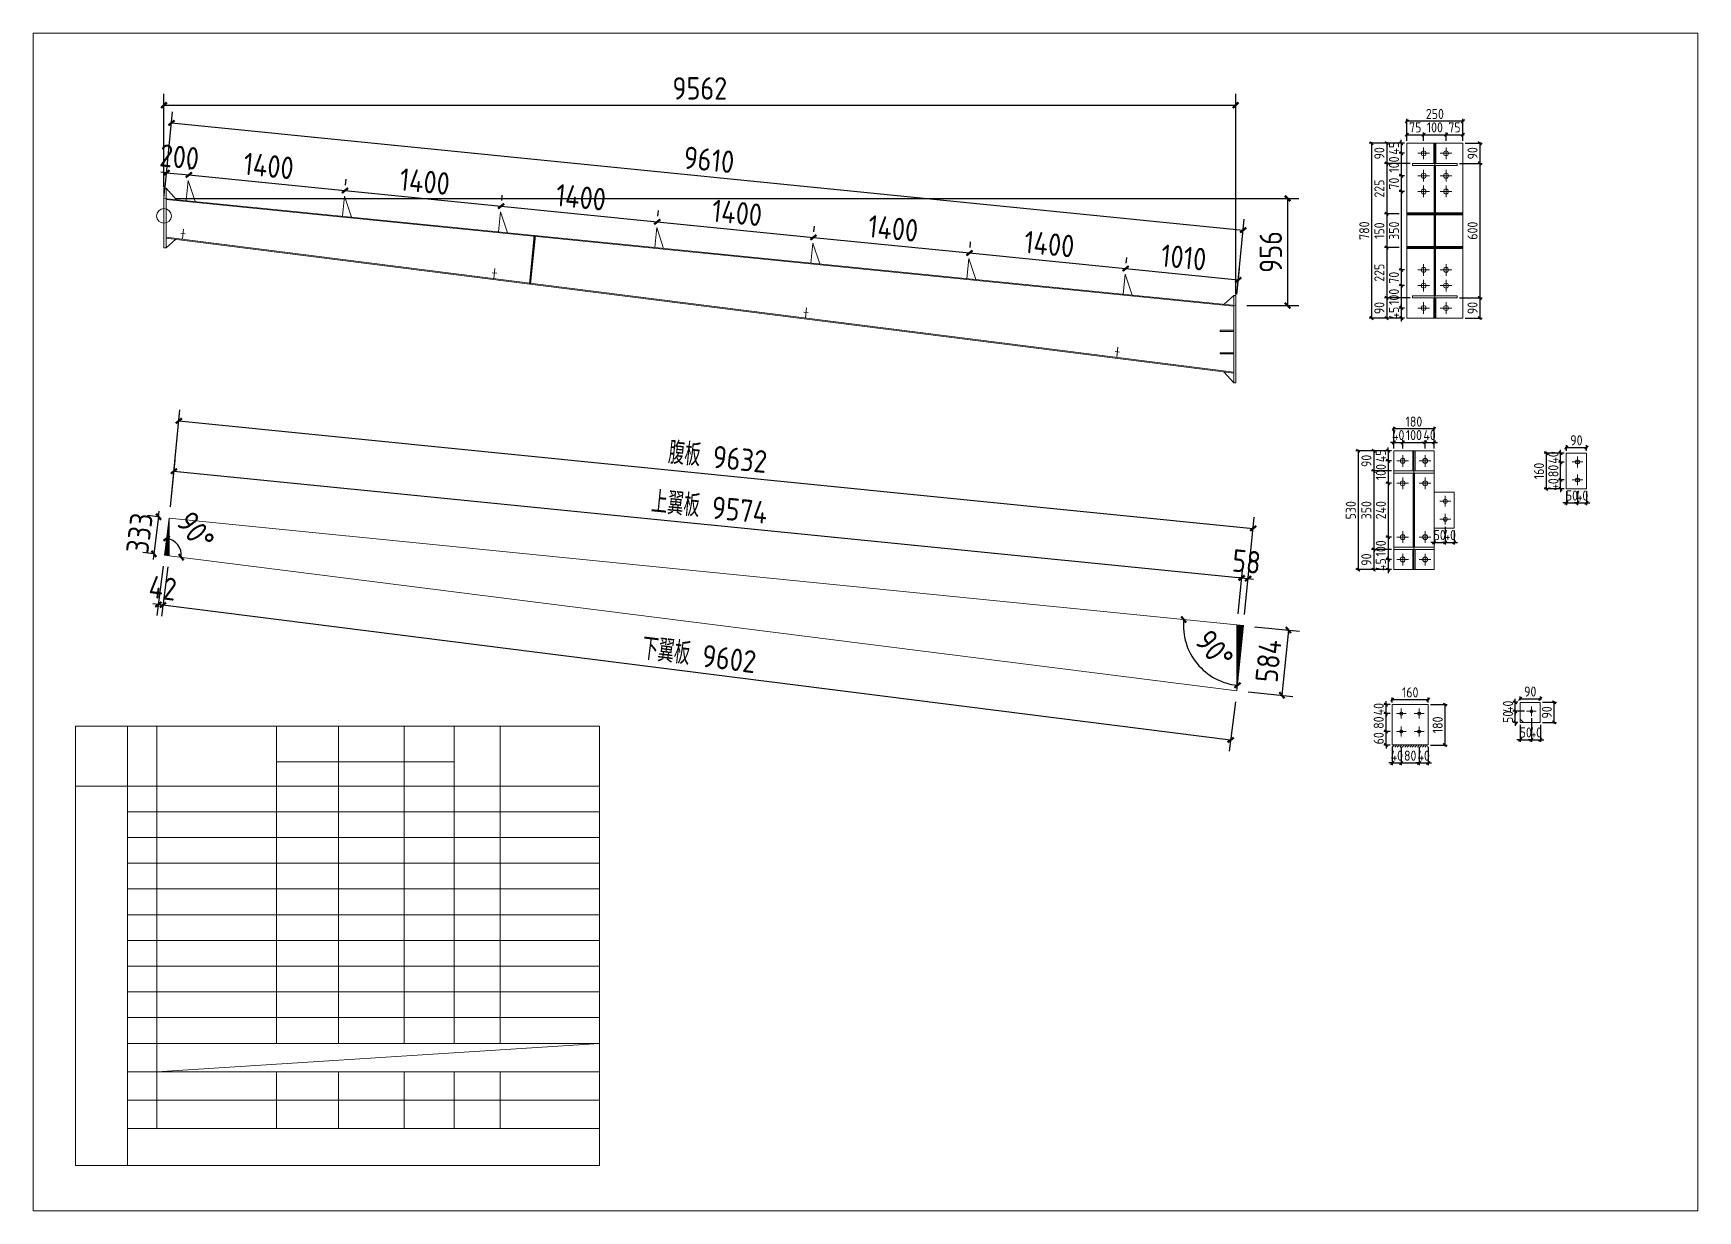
# Model space of a CAD drawing. Extents: x 485428 to 797698, y 56414 to 211814.
# Drawn here: x 748588 to 763438, y 123614 to 134114 of the extents above; entities that cross this region are included whole.
import ezdxf

# ---------------------------------------------------------------- set-up
doc = ezdxf.new("R2010")
doc.units = 0
doc.header["$LTSCALE"] = 1000
doc.header["$MEASUREMENT"] = 0
doc.layers.add('钢架', color=7, linetype='Continuous', lineweight=25)
doc.styles.get("Standard").update_dxf_attribs({"font": 'gbenor.shx', "bigfont": 'gbcbig.shx'})
doc.dimstyles.get("Standard").update_dxf_attribs({"dimscale": 100, "dimtxt": 2, "dimasz": 0.4, "dimexe": 0.5, "dimexo": 1, "dimgap": 0.5, "dimtad": 1, "dimdec": 0, "dimzin": 0, "dimdsep": 46, "dimtxsty": 'Standard', "dimblk": 'ARCHTICK', "dimcen": 0.09, "dimadec": 0, "dimazin": 0, "dimtfac": 1, "dimtdec": 0, "dimtix": 1, "dimtmove": 2, "dimatfit": 3, "dimfxl": 1, "dimtolj": 1, "dimtzin": 0, "dimarcsym": 0})

msp = doc.modelspace()

# ---------------------------------------------------------------- blocks, each defined once
blk = doc.blocks.new('_ArchTick')
at = {"color": 0, "linetype": 'ByBlock', "const_width": 0.4}
blk.add_lwpolyline([(-0.5, -0.5), (0.5, 0.5)], dxfattribs=at)
blk = doc.blocks.new('*D2346')
at = {"color": 3, "lineweight": -2}
for p, q in [((749782, 132921), (749787, 132971)), ((749981, 132901), (749986, 132951)), ((749777, 132871), (749727, 132876)), ((749777, 132871), (749976, 132851)), ((749976, 132851), (750026, 132846))]:
    blk.add_line(p, q, dxfattribs=at)
at = {"layer": 'Defpoints', "color": 0}
for p in [(749772, 132821), (749971, 132801), (749976, 132851)]:
    blk.add_point(p, dxfattribs=at)
at = {"color": 3, "lineweight": -2, "xscale": 50, "yscale": 50, "zscale": 50}
for p, rotation in [((749777, 132871), 354.289406862507), ((749976, 132851), 174.289406862507)]:
    blk.add_blockref('_ArchTick', p, dxfattribs=dict(at, rotation=rotation))
at = {"color": 0, "lineweight": 15, "insert": (749892, 133011), "char_height": 200, "attachment_point": 5, "rotation": 354.2894}
blk.add_mtext('\\A1;200', dxfattribs=at)
blk = doc.blocks.new('*D2347')
at = {"color": 3, "lineweight": -2}
for p, q in [((749981, 132901), (749986, 132951)), ((749976, 132851), (751369, 132712)), ((751374, 132761), (751379, 132812))]:
    blk.add_line(p, q, dxfattribs=at)
at = {"layer": 'Defpoints', "color": 0}
for p in [(749971, 132801), (751364, 132662), (751369, 132712)]:
    blk.add_point(p, dxfattribs=at)
at = {"color": 3, "lineweight": -2, "xscale": 50, "yscale": 50, "zscale": 50}
for p, rotation in [((749976, 132851), 174.289406862425), ((751369, 132712), 354.2894068624249)]:
    blk.add_blockref('_ArchTick', p, dxfattribs=dict(at, rotation=rotation))
at = {"color": 0, "lineweight": 15, "insert": (750688, 132931), "char_height": 200, "attachment_point": 5, "rotation": 354.2894}
blk.add_mtext('\\A1;1400', dxfattribs=at)
blk = doc.blocks.new('*D2348')
at = {"color": 3, "lineweight": -2}
for p, q in [((751374, 132761), (751379, 132812)), ((751369, 132712), (752762, 132573)), ((752767, 132622), (752772, 132672))]:
    blk.add_line(p, q, dxfattribs=at)
at = {"layer": 'Defpoints', "color": 0}
for p in [(751364, 132662), (752757, 132523), (752762, 132573)]:
    blk.add_point(p, dxfattribs=at)
at = {"color": 3, "lineweight": -2, "xscale": 50, "yscale": 50, "zscale": 50}
for p, rotation in [((751369, 132712), 174.289406862425), ((752762, 132573), 354.2894068624249)]:
    blk.add_blockref('_ArchTick', p, dxfattribs=dict(at, rotation=rotation))
at = {"color": 0, "lineweight": 15, "insert": (752081, 132792), "char_height": 200, "attachment_point": 5, "rotation": 354.2894}
blk.add_mtext('\\A1;1400', dxfattribs=at)
blk = doc.blocks.new('*D2349')
at = {"color": 3, "lineweight": -2}
for p, q in [((752767, 132622), (752772, 132672)), ((752762, 132573), (754155, 132433)), ((754160, 132483), (754165, 132533))]:
    blk.add_line(p, q, dxfattribs=at)
at = {"layer": 'Defpoints', "color": 0}
for p in [(752757, 132523), (754150, 132383), (754155, 132433)]:
    blk.add_point(p, dxfattribs=at)
at = {"color": 3, "lineweight": -2, "xscale": 50, "yscale": 50, "zscale": 50}
for p, rotation in [((752762, 132573), 174.289406862425), ((754155, 132433), 354.2894068624249)]:
    blk.add_blockref('_ArchTick', p, dxfattribs=dict(at, rotation=rotation))
at = {"color": 0, "lineweight": 15, "insert": (753474, 132652), "char_height": 200, "attachment_point": 5, "rotation": 354.2894}
blk.add_mtext('\\A1;1400', dxfattribs=at)
blk = doc.blocks.new('*D2350')
at = {"color": 3, "lineweight": -2}
for p, q in [((754160, 132483), (754165, 132533)), ((754155, 132433), (755548, 132294)), ((755553, 132343), (755558, 132394))]:
    blk.add_line(p, q, dxfattribs=at)
at = {"layer": 'Defpoints', "color": 0}
for p in [(754150, 132383), (755543, 132244), (755548, 132294)]:
    blk.add_point(p, dxfattribs=at)
at = {"color": 3, "lineweight": -2, "xscale": 50, "yscale": 50, "zscale": 50}
for p, rotation in [((754155, 132433), 174.289406862425), ((755548, 132294), 354.2894068624249)]:
    blk.add_blockref('_ArchTick', p, dxfattribs=dict(at, rotation=rotation))
at = {"color": 0, "lineweight": 15, "insert": (754867, 132513), "char_height": 200, "attachment_point": 5, "rotation": 354.2894}
blk.add_mtext('\\A1;1400', dxfattribs=at)
blk = doc.blocks.new('*D2342')
at = {"color": 3, "lineweight": -2}
for p, q in [((755553, 132343), (755558, 132394)), ((755548, 132294), (756941, 132155)), ((756946, 132204), (756951, 132254))]:
    blk.add_line(p, q, dxfattribs=at)
at = {"layer": 'Defpoints', "color": 0}
for p in [(755543, 132244), (756936, 132105), (756941, 132155)]:
    blk.add_point(p, dxfattribs=at)
at = {"color": 3, "lineweight": -2, "xscale": 50, "yscale": 50, "zscale": 50}
for p, rotation in [((755548, 132294), 174.289406862425), ((756941, 132155), 354.2894068624249)]:
    blk.add_blockref('_ArchTick', p, dxfattribs=dict(at, rotation=rotation))
at = {"color": 0, "lineweight": 15, "insert": (756260, 132374), "char_height": 200, "attachment_point": 5, "rotation": 354.2894}
blk.add_mtext('\\A1;1400', dxfattribs=at)
blk = doc.blocks.new('*D2343')
at = {"color": 3, "lineweight": -2}
for p, q in [((756946, 132204), (756951, 132254)), ((756941, 132155), (758334, 132016)), ((758339, 132065), (758344, 132115))]:
    blk.add_line(p, q, dxfattribs=at)
at = {"layer": 'Defpoints', "color": 0}
for p in [(756936, 132105), (758329, 131965), (758334, 132016)]:
    blk.add_point(p, dxfattribs=at)
at = {"color": 3, "lineweight": -2, "xscale": 50, "yscale": 50, "zscale": 50}
for p, rotation in [((756941, 132155), 174.289406862425), ((758334, 132016), 354.2894068624249)]:
    blk.add_blockref('_ArchTick', p, dxfattribs=dict(at, rotation=rotation))
at = {"color": 0, "lineweight": 15, "insert": (757653, 132234), "char_height": 200, "attachment_point": 5, "rotation": 354.2894}
blk.add_mtext('\\A1;1400', dxfattribs=at)
blk = doc.blocks.new('*D2344')
at = {"color": 3, "lineweight": -2}
for p, q in [((758339, 132065), (758344, 132115)), ((758334, 132016), (759339, 131915)), ((759326, 131785), (759349, 132015))]:
    blk.add_line(p, q, dxfattribs=at)
at = {"layer": 'Defpoints', "color": 0}
for p in [(758329, 131965), (759339, 131915), (759316, 131686)]:
    blk.add_point(p, dxfattribs=at)
at = {"color": 3, "lineweight": -2, "xscale": 50, "yscale": 50, "zscale": 50}
for p, rotation in [((758334, 132016), 174.289406862425), ((759339, 131915), 354.2894068624249)]:
    blk.add_blockref('_ArchTick', p, dxfattribs=dict(at, rotation=rotation))
at = {"color": 0, "lineweight": 15, "insert": (758852, 132115), "char_height": 200, "attachment_point": 5, "rotation": 354.2894}
blk.add_mtext('\\A1;1010', dxfattribs=at)
blk = doc.blocks.new('*D2345')
at = {"color": 3, "lineweight": -2}
for p, q in [((749764, 132741), (749831, 133414)), ((749821, 133315), (759383, 132359)), ((759326, 131785), (759393, 132458))]:
    blk.add_line(p, q, dxfattribs=at)
at = {"layer": 'Defpoints', "color": 0}
for p in [(749754, 132642), (759383, 132359), (759316, 131686)]:
    blk.add_point(p, dxfattribs=at)
at = {"color": 3, "lineweight": -2, "xscale": 50, "yscale": 50, "zscale": 50}
for p, rotation in [((749821, 133315), 174.2894068624996), ((759383, 132359), 354.2894068624996)]:
    blk.add_blockref('_ArchTick', p, dxfattribs=dict(at, rotation=rotation))
at = {"color": 0, "lineweight": 15, "insert": (754617, 132986), "char_height": 200, "attachment_point": 5, "rotation": 354.2894}
blk.add_mtext('\\A1;9610', dxfattribs=at)
blk = doc.blocks.new('*D2299')
at = {"color": 3, "lineweight": -2}
for p, q in [((749854, 132642), (759879, 132642)), ((759779, 132642), (759779, 131686)), ((759416, 131686), (759879, 131686))]:
    blk.add_line(p, q, dxfattribs=at)
at = {"layer": 'Defpoints', "color": 0}
for p in [(749754, 132642), (759316, 131686), (759779, 131686)]:
    blk.add_point(p, dxfattribs=at)
at = {"color": 3, "lineweight": -2, "xscale": 50, "yscale": 50, "zscale": 50}
for p, rotation in [((759779, 132642), 90), ((759779, 131686), 270)]:
    blk.add_blockref('_ArchTick', p, dxfattribs=dict(at, rotation=rotation))
at = {"color": 0, "lineweight": 15, "insert": (759629, 132164), "char_height": 200, "attachment_point": 5, "rotation": 90}
blk.add_mtext('\\A1;956', dxfattribs=at)
blk = doc.blocks.new('*D2300')
at = {"color": 3, "lineweight": -2}
for p, q in [((749754, 132742), (749754, 133573)), ((759316, 131786), (759316, 133573)), ((749754, 133473), (759316, 133473))]:
    blk.add_line(p, q, dxfattribs=at)
at = {"layer": 'Defpoints', "color": 0}
for p in [(759316, 133473), (749754, 132642), (759316, 131686)]:
    blk.add_point(p, dxfattribs=at)
at = {"color": 3, "lineweight": -2, "xscale": 50, "yscale": 50, "zscale": 50, "rotation": 180}
blk.add_blockref('_ArchTick', (749754, 133473), dxfattribs=at)
at = {"color": 3, "lineweight": -2, "xscale": 50, "yscale": 50, "zscale": 50}
blk.add_blockref('_ArchTick', (759316, 133473), dxfattribs=at)
at = {"color": 0, "lineweight": 15, "insert": (754535, 133623), "char_height": 200, "attachment_point": 5}
blk.add_mtext('\\A1;9562', dxfattribs=at)
blk = doc.blocks.new('*D2301')
at = {"color": 3, "lineweight": -2}
for p, q in [((749811, 129890), (749853, 130309)), ((749843, 130209), (759369, 129257)), ((759337, 128938), (759379, 129356))]:
    blk.add_line(p, q, dxfattribs=at)
at = {"layer": 'Defpoints', "color": 0}
for p in [(749801, 129791), (759369, 129257), (759327, 128838)]:
    blk.add_point(p, dxfattribs=at)
at = {"color": 3, "lineweight": -2, "xscale": 50, "yscale": 50, "zscale": 50}
for p, rotation in [((749843, 130209), 174.2894068625005), ((759369, 129257), 354.2894068625005)]:
    blk.add_blockref('_ArchTick', p, dxfattribs=dict(at, rotation=rotation))
at = {"color": 0, "lineweight": 15, "insert": (754621, 129889), "char_height": 200, "attachment_point": 5, "rotation": 354.2894}
blk.add_mtext('\\A1;上翼板 9574', dxfattribs=at)
blk = doc.blocks.new('*D2302')
at = {"color": 3, "lineweight": -2}
for p, q in [((759337, 128938), (759379, 129356)), ((759395, 128932), (759437, 129350)), ((759369, 129257), (759319, 129262)), ((759369, 129257), (759427, 129251)), ((759427, 129251), (759476, 129246))]:
    blk.add_line(p, q, dxfattribs=at)
at = {"layer": 'Defpoints', "color": 0}
for p in [(759427, 129251), (759327, 128838), (759385, 128832)]:
    blk.add_point(p, dxfattribs=at)
at = {"color": 3, "lineweight": -2, "xscale": 50, "yscale": 50, "zscale": 50}
for p, rotation in [((759369, 129257), 354.2894068624249), ((759427, 129251), 174.2894068624249)]:
    blk.add_blockref('_ArchTick', p, dxfattribs=dict(at, rotation=rotation))
at = {"color": 0, "lineweight": 15, "insert": (759413, 129403), "char_height": 200, "attachment_point": 5, "rotation": 354.2894}
blk.add_mtext('\\A1;58', dxfattribs=at)
blk = doc.blocks.new('*D2303')
at = {"color": 3, "lineweight": -2}
for p, q in [((749746, 129361), (749691, 128922)), ((749788, 129356), (749733, 128917)), ((749704, 129021), (749654, 129027)), ((749704, 129021), (749745, 129016)), ((749745, 129016), (749795, 129010))]:
    blk.add_line(p, q, dxfattribs=at)
at = {"layer": 'Defpoints', "color": 0}
for p in [(749759, 129460), (749801, 129455), (749745, 129016)]:
    blk.add_point(p, dxfattribs=at)
at = {"color": 3, "lineweight": -2, "xscale": 50, "yscale": 50, "zscale": 50}
for p, rotation in [((749704, 129021), 352.7974352009198), ((749745, 129016), 172.7974352009198)]:
    blk.add_blockref('_ArchTick', p, dxfattribs=dict(at, rotation=rotation))
at = {"color": 0, "lineweight": 15, "insert": (749743, 129167), "char_height": 200, "attachment_point": 5, "rotation": 352.7974}
blk.add_mtext('\\A1;42', dxfattribs=at)
blk = doc.blocks.new('*D2304')
at = {"color": 3, "lineweight": -2}
for p, q in [((749788, 129356), (749733, 128917)), ((749745, 129016), (759271, 127812)), ((759314, 128152), (759259, 127713))]:
    blk.add_line(p, q, dxfattribs=at)
at = {"layer": 'Defpoints', "color": 0}
for p in [(749801, 129455), (759327, 128251), (759271, 127812)]:
    blk.add_point(p, dxfattribs=at)
at = {"color": 3, "lineweight": -2, "xscale": 50, "yscale": 50, "zscale": 50}
for p, rotation in [((749745, 129016), 172.7974352008162), ((759271, 127812), 352.7974352008162)]:
    blk.add_blockref('_ArchTick', p, dxfattribs=dict(at, rotation=rotation))
at = {"color": 0, "lineweight": 15, "insert": (754528, 128569), "char_height": 200, "attachment_point": 5, "rotation": 352.7974}
blk.add_mtext('\\A1;下翼板 9602', dxfattribs=at)
blk = doc.blocks.new('*D2278')
at = {"color": 3, "lineweight": -2}
for p, q in [((749811, 129890), (749897, 130757)), ((749887, 130658), (759472, 129699)), ((759395, 128932), (759482, 129799))]:
    blk.add_line(p, q, dxfattribs=at)
at = {"layer": 'Defpoints', "color": 0}
for p in [(749801, 129791), (759472, 129699), (759385, 128832)]:
    blk.add_point(p, dxfattribs=at)
at = {"color": 3, "lineweight": -2, "xscale": 50, "yscale": 50, "zscale": 50}
for p, rotation in [((749887, 130658), 174.2894068625004), ((759472, 129699), 354.2894068625004)]:
    blk.add_blockref('_ArchTick', p, dxfattribs=dict(at, rotation=rotation))
at = {"color": 0, "lineweight": 15, "insert": (754695, 130335), "char_height": 200, "attachment_point": 5, "rotation": 354.2894}
blk.add_mtext('\\A1;腹板 9632', dxfattribs=at)
blk = doc.blocks.new('*D2305')
at = {"color": 0, "lineweight": -2}
blk.add_arc((749759, 129460), 150, 352.7974, 82.7974, dxfattribs=at)
at = {"layer": 'Defpoints', "color": 0}
for p in [(749801, 129791), (749898, 129519), (749759, 129460), (749801, 129455), (759327, 128251)]:
    blk.add_point(p, dxfattribs=at)
at = {"color": 0, "lineweight": -2, "xscale": 50, "yscale": 50, "zscale": 50}
for p, rotation in [((749778, 129610), 172.7974352009012), ((749908, 129442), 262.7974352009396)]:
    blk.add_blockref('_ArchTick', p, dxfattribs=dict(at, rotation=rotation))
at = {"color": 0, "lineweight": 15, "insert": (750036, 129675), "char_height": 200, "attachment_point": 5, "rotation": 307.7974}
blk.add_mtext('\\A1;90°', dxfattribs=at)
blk = doc.blocks.new('*D2306')
at = {"color": 0, "lineweight": -2}
blk.add_arc((759385, 128832), 535, 174.2894, 264.2894, dxfattribs=at)
at = {"layer": 'Defpoints', "color": 0}
for p in [(749801, 129791), (759327, 128838), (759385, 128832), (758897, 128612), (759327, 128251)]:
    blk.add_point(p, dxfattribs=at)
at = {"color": 0, "lineweight": -2, "xscale": 50, "yscale": 50, "zscale": 50}
for p, rotation in [((758852, 128886), 84.28940686250085), ((759332, 128300), 354.2894068625022)]:
    blk.add_blockref('_ArchTick', p, dxfattribs=dict(at, rotation=rotation))
at = {"color": 0, "lineweight": 15, "insert": (759126, 128620), "char_height": 200, "attachment_point": 5, "rotation": 309.2894}
blk.add_mtext('\\A1;90°', dxfattribs=at)
blk = doc.blocks.new('*D2322')
at = {"color": 3, "lineweight": -2}
for p, q in [((760833, 133210), (761003, 133210)), ((760843, 133154), (760843, 133230)), ((760993, 133154), (760993, 133230))]:
    blk.add_line(p, q, dxfattribs=at)
at = {"layer": 'Defpoints', "color": 0}
for p in [(760993, 133210), (760843, 133134), (760993, 133134)]:
    blk.add_point(p, dxfattribs=at)
at = {"color": 3, "lineweight": -2, "xscale": 30, "yscale": 30, "zscale": 30, "rotation": 180}
blk.add_blockref('_ArchTick', (760843, 133210), dxfattribs=at)
at = {"color": 3, "lineweight": -2, "xscale": 30, "yscale": 30, "zscale": 30}
blk.add_blockref('_ArchTick', (760993, 133210), dxfattribs=at)
at = {"color": 0, "lineweight": 15, "insert": (760918, 133275), "char_height": 90, "attachment_point": 5}
blk.add_mtext('\\A1;75', dxfattribs=at)
blk = doc.blocks.new('*D2286')
at = {"color": 3, "lineweight": -2}
for p, q in [((760983, 133210), (761203, 133210)), ((760993, 133154), (760993, 133230)), ((761193, 133154), (761193, 133230))]:
    blk.add_line(p, q, dxfattribs=at)
at = {"layer": 'Defpoints', "color": 0}
for p in [(761193, 133210), (760993, 133134), (761193, 133134)]:
    blk.add_point(p, dxfattribs=at)
at = {"color": 3, "lineweight": -2, "xscale": 30, "yscale": 30, "zscale": 30, "rotation": 180}
blk.add_blockref('_ArchTick', (760993, 133210), dxfattribs=at)
at = {"color": 3, "lineweight": -2, "xscale": 30, "yscale": 30, "zscale": 30}
blk.add_blockref('_ArchTick', (761193, 133210), dxfattribs=at)
at = {"color": 0, "lineweight": 15, "insert": (761093, 133275), "char_height": 90, "attachment_point": 5}
blk.add_mtext('\\A1;100', dxfattribs=at)
blk = doc.blocks.new('*D2323')
at = {"color": 3, "lineweight": -2}
for p, q in [((761183, 133210), (761353, 133210)), ((761193, 133154), (761193, 133230)), ((761343, 133154), (761343, 133230))]:
    blk.add_line(p, q, dxfattribs=at)
at = {"layer": 'Defpoints', "color": 0}
for p in [(761343, 133210), (761193, 133134), (761343, 133134)]:
    blk.add_point(p, dxfattribs=at)
at = {"color": 3, "lineweight": -2, "xscale": 30, "yscale": 30, "zscale": 30, "rotation": 180}
blk.add_blockref('_ArchTick', (761193, 133210), dxfattribs=at)
at = {"color": 3, "lineweight": -2, "xscale": 30, "yscale": 30, "zscale": 30}
blk.add_blockref('_ArchTick', (761343, 133210), dxfattribs=at)
at = {"color": 0, "lineweight": 15, "insert": (761268, 133275), "char_height": 90, "attachment_point": 5}
blk.add_mtext('\\A1;75', dxfattribs=at)
blk = doc.blocks.new('*D2287')
at = {"color": 3, "lineweight": -2}
for p, q in [((760823, 133134), (760773, 133134)), ((760793, 133134), (760793, 133164)), ((760793, 133134), (760793, 133044)), ((760823, 133044), (760773, 133044)), ((760793, 133044), (760793, 133014))]:
    blk.add_line(p, q, dxfattribs=at)
at = {"layer": 'Defpoints', "color": 0}
for p in [(760843, 133134), (760793, 133044), (760843, 133044)]:
    blk.add_point(p, dxfattribs=at)
at = {"color": 3, "lineweight": -2, "xscale": 30, "yscale": 30, "zscale": 30}
for p, rotation in [((760793, 133134), 270), ((760793, 133044), 90)]:
    blk.add_blockref('_ArchTick', p, dxfattribs=dict(at, rotation=rotation))
at = {"color": 0, "lineweight": 15, "insert": (760728, 133089), "char_height": 90, "attachment_point": 5, "rotation": 90}
blk.add_mtext('\\A1;45', dxfattribs=at)
blk = doc.blocks.new('*D2288')
at = {"color": 3, "lineweight": -2}
for p, q in [((760823, 133044), (760773, 133044)), ((760793, 133054), (760793, 132834)), ((760823, 132844), (760773, 132844))]:
    blk.add_line(p, q, dxfattribs=at)
at = {"layer": 'Defpoints', "color": 0}
for p in [(760843, 133044), (760793, 132844), (760843, 132844)]:
    blk.add_point(p, dxfattribs=at)
at = {"color": 3, "lineweight": -2, "xscale": 30, "yscale": 30, "zscale": 30}
for p, rotation in [((760793, 133044), 90), ((760793, 132844), 270)]:
    blk.add_blockref('_ArchTick', p, dxfattribs=dict(at, rotation=rotation))
at = {"color": 0, "lineweight": 15, "insert": (760728, 132944), "char_height": 90, "attachment_point": 5, "rotation": 90}
blk.add_mtext('\\A1;100', dxfattribs=at)
blk = doc.blocks.new('*D2289')
at = {"color": 3, "lineweight": -2}
for p, q in [((760823, 132844), (760773, 132844)), ((760793, 132854), (760793, 132694)), ((760823, 132704), (760773, 132704))]:
    blk.add_line(p, q, dxfattribs=at)
at = {"layer": 'Defpoints', "color": 0}
for p in [(760843, 132844), (760793, 132704), (760843, 132704)]:
    blk.add_point(p, dxfattribs=at)
at = {"color": 3, "lineweight": -2, "xscale": 30, "yscale": 30, "zscale": 30}
for p, rotation in [((760793, 132844), 90), ((760793, 132704), 270)]:
    blk.add_blockref('_ArchTick', p, dxfattribs=dict(at, rotation=rotation))
at = {"color": 0, "lineweight": 15, "insert": (760728, 132774), "char_height": 90, "attachment_point": 5, "rotation": 90}
blk.add_mtext('\\A1;70', dxfattribs=at)
blk = doc.blocks.new('*D2290')
at = {"color": 3, "lineweight": -2}
for p, q in [((760823, 132704), (760773, 132704)), ((760793, 132714), (760793, 131994)), ((760823, 132004), (760773, 132004))]:
    blk.add_line(p, q, dxfattribs=at)
at = {"layer": 'Defpoints', "color": 0}
for p in [(760843, 132704), (760793, 132004), (760843, 132004)]:
    blk.add_point(p, dxfattribs=at)
at = {"color": 3, "lineweight": -2, "xscale": 30, "yscale": 30, "zscale": 30}
for p, rotation in [((760793, 132704), 90), ((760793, 132004), 270)]:
    blk.add_blockref('_ArchTick', p, dxfattribs=dict(at, rotation=rotation))
at = {"color": 0, "lineweight": 15, "insert": (760728, 132354), "char_height": 90, "attachment_point": 5, "rotation": 90}
blk.add_mtext('\\A1;350', dxfattribs=at)
blk = doc.blocks.new('*D2291')
at = {"color": 3, "lineweight": -2}
for p, q in [((760823, 132004), (760773, 132004)), ((760793, 132014), (760793, 131854)), ((760823, 131864), (760773, 131864))]:
    blk.add_line(p, q, dxfattribs=at)
at = {"layer": 'Defpoints', "color": 0}
for p in [(760843, 132004), (760793, 131864), (760843, 131864)]:
    blk.add_point(p, dxfattribs=at)
at = {"color": 3, "lineweight": -2, "xscale": 30, "yscale": 30, "zscale": 30}
for p, rotation in [((760793, 132004), 90), ((760793, 131864), 270)]:
    blk.add_blockref('_ArchTick', p, dxfattribs=dict(at, rotation=rotation))
at = {"color": 0, "lineweight": 15, "insert": (760728, 131934), "char_height": 90, "attachment_point": 5, "rotation": 90}
blk.add_mtext('\\A1;70', dxfattribs=at)
blk = doc.blocks.new('*D2292')
at = {"color": 3, "lineweight": -2}
for p, q in [((760793, 131874), (760793, 131654)), ((760823, 131864), (760773, 131864)), ((760823, 131664), (760773, 131664))]:
    blk.add_line(p, q, dxfattribs=at)
at = {"layer": 'Defpoints', "color": 0}
for p in [(760843, 131864), (760793, 131664), (760843, 131664)]:
    blk.add_point(p, dxfattribs=at)
at = {"color": 3, "lineweight": -2, "xscale": 30, "yscale": 30, "zscale": 30}
for p, rotation in [((760793, 131864), 90), ((760793, 131664), 270)]:
    blk.add_blockref('_ArchTick', p, dxfattribs=dict(at, rotation=rotation))
at = {"color": 0, "lineweight": 15, "insert": (760728, 131764), "char_height": 90, "attachment_point": 5, "rotation": 90}
blk.add_mtext('\\A1;100', dxfattribs=at)
blk = doc.blocks.new('*D2324')
at = {"color": 3, "lineweight": -2}
for p, q in [((760823, 131664), (760773, 131664)), ((760823, 131574), (760773, 131574)), ((760793, 131664), (760793, 131694)), ((760793, 131664), (760793, 131574)), ((760793, 131574), (760793, 131544))]:
    blk.add_line(p, q, dxfattribs=at)
at = {"layer": 'Defpoints', "color": 0}
for p in [(760793, 131574), (760843, 131664), (760843, 131574)]:
    blk.add_point(p, dxfattribs=at)
at = {"color": 3, "lineweight": -2, "xscale": 30, "yscale": 30, "zscale": 30}
for p, rotation in [((760793, 131664), 270), ((760793, 131574), 90)]:
    blk.add_blockref('_ArchTick', p, dxfattribs=dict(at, rotation=rotation))
at = {"color": 0, "lineweight": 15, "insert": (760728, 131619), "char_height": 90, "attachment_point": 5, "rotation": 90}
blk.add_mtext('\\A1;45', dxfattribs=at)
blk = doc.blocks.new('*D2325')
at = {"color": 3, "lineweight": -2}
for p, q in [((760823, 133134), (760643, 133134)), ((760663, 133144), (760663, 132944)), ((760873, 132954), (760643, 132954))]:
    blk.add_line(p, q, dxfattribs=at)
at = {"layer": 'Defpoints', "color": 0}
for p in [(760843, 133134), (760663, 132954), (760893, 132954)]:
    blk.add_point(p, dxfattribs=at)
at = {"color": 3, "lineweight": -2, "xscale": 30, "yscale": 30, "zscale": 30}
for p, rotation in [((760663, 133134), 90), ((760663, 132954), 270)]:
    blk.add_blockref('_ArchTick', p, dxfattribs=dict(at, rotation=rotation))
at = {"color": 0, "lineweight": 15, "insert": (760598, 133044), "char_height": 90, "attachment_point": 5, "rotation": 90}
blk.add_mtext('\\A1;90', dxfattribs=at)
blk = doc.blocks.new('*D2326')
at = {"color": 3, "lineweight": -2}
for p, q in [((760873, 132954), (760643, 132954)), ((760663, 132964), (760663, 132494)), ((760773, 132504), (760643, 132504))]:
    blk.add_line(p, q, dxfattribs=at)
at = {"layer": 'Defpoints', "color": 0}
for p in [(760893, 132954), (760663, 132504), (760793, 132504)]:
    blk.add_point(p, dxfattribs=at)
at = {"color": 3, "lineweight": -2, "xscale": 30, "yscale": 30, "zscale": 30}
for p, rotation in [((760663, 132954), 90), ((760663, 132504), 270)]:
    blk.add_blockref('_ArchTick', p, dxfattribs=dict(at, rotation=rotation))
at = {"color": 0, "lineweight": 15, "insert": (760598, 132729), "char_height": 90, "attachment_point": 5, "rotation": 90}
blk.add_mtext('\\A1;225', dxfattribs=at)
blk = doc.blocks.new('*D2293')
at = {"color": 3, "lineweight": -2}
for p, q in [((760773, 132504), (760643, 132504)), ((760663, 132514), (760663, 132194)), ((760773, 132204), (760643, 132204))]:
    blk.add_line(p, q, dxfattribs=at)
at = {"layer": 'Defpoints', "color": 0}
for p in [(760793, 132504), (760663, 132204), (760793, 132204)]:
    blk.add_point(p, dxfattribs=at)
at = {"color": 3, "lineweight": -2, "xscale": 30, "yscale": 30, "zscale": 30}
for p, rotation in [((760663, 132504), 90), ((760663, 132204), 270)]:
    blk.add_blockref('_ArchTick', p, dxfattribs=dict(at, rotation=rotation))
at = {"color": 0, "lineweight": 15, "insert": (760598, 132354), "char_height": 90, "attachment_point": 5, "rotation": 90}
blk.add_mtext('\\A1;150', dxfattribs=at)
blk = doc.blocks.new('*D2327')
at = {"color": 3, "lineweight": -2}
for p, q in [((760773, 132204), (760643, 132204)), ((760663, 132214), (760663, 131744)), ((760873, 131754), (760643, 131754))]:
    blk.add_line(p, q, dxfattribs=at)
at = {"layer": 'Defpoints', "color": 0}
for p in [(760793, 132204), (760663, 131754), (760893, 131754)]:
    blk.add_point(p, dxfattribs=at)
at = {"color": 3, "lineweight": -2, "xscale": 30, "yscale": 30, "zscale": 30}
for p, rotation in [((760663, 132204), 90), ((760663, 131754), 270)]:
    blk.add_blockref('_ArchTick', p, dxfattribs=dict(at, rotation=rotation))
at = {"color": 0, "lineweight": 15, "insert": (760598, 131979), "char_height": 90, "attachment_point": 5, "rotation": 90}
blk.add_mtext('\\A1;225', dxfattribs=at)
blk = doc.blocks.new('*D2328')
at = {"color": 3, "lineweight": -2}
for p, q in [((760873, 131754), (760643, 131754)), ((760663, 131764), (760663, 131564)), ((760823, 131574), (760643, 131574))]:
    blk.add_line(p, q, dxfattribs=at)
at = {"layer": 'Defpoints', "color": 0}
for p in [(760893, 131754), (760663, 131574), (760843, 131574)]:
    blk.add_point(p, dxfattribs=at)
at = {"color": 3, "lineweight": -2, "xscale": 30, "yscale": 30, "zscale": 30}
for p, rotation in [((760663, 131754), 90), ((760663, 131574), 270)]:
    blk.add_blockref('_ArchTick', p, dxfattribs=dict(at, rotation=rotation))
at = {"color": 0, "lineweight": 15, "insert": (760598, 131664), "char_height": 90, "attachment_point": 5, "rotation": 90}
blk.add_mtext('\\A1;90', dxfattribs=at)
blk = doc.blocks.new('*D2329')
at = {"color": 3, "lineweight": -2}
for p, q in [((760823, 133134), (760508, 133134)), ((760528, 133144), (760528, 131564)), ((760823, 131574), (760508, 131574))]:
    blk.add_line(p, q, dxfattribs=at)
at = {"layer": 'Defpoints', "color": 0}
for p in [(760843, 133134), (760528, 131574), (760843, 131574)]:
    blk.add_point(p, dxfattribs=at)
at = {"color": 3, "lineweight": -2, "xscale": 30, "yscale": 30, "zscale": 30}
for p, rotation in [((760528, 133134), 90), ((760528, 131574), 270)]:
    blk.add_blockref('_ArchTick', p, dxfattribs=dict(at, rotation=rotation))
at = {"color": 0, "lineweight": 15, "insert": (760463, 132354), "char_height": 90, "attachment_point": 5, "rotation": 90}
blk.add_mtext('\\A1;780', dxfattribs=at)
blk = doc.blocks.new('*D2330')
at = {"color": 3, "lineweight": -2}
for p, q in [((761353, 133330), (760833, 133330)), ((760843, 133154), (760843, 133350)), ((761343, 133154), (761343, 133350))]:
    blk.add_line(p, q, dxfattribs=at)
at = {"layer": 'Defpoints', "color": 0}
for p in [(760843, 133330), (760843, 133134), (761343, 133134)]:
    blk.add_point(p, dxfattribs=at)
at = {"color": 3, "lineweight": -2, "xscale": 30, "yscale": 30, "zscale": 30, "rotation": 180}
blk.add_blockref('_ArchTick', (760843, 133330), dxfattribs=at)
at = {"color": 3, "lineweight": -2, "xscale": 30, "yscale": 30, "zscale": 30}
blk.add_blockref('_ArchTick', (761343, 133330), dxfattribs=at)
at = {"color": 0, "lineweight": 15, "insert": (761093, 133395), "char_height": 90, "attachment_point": 5}
blk.add_mtext('\\A1;250', dxfattribs=at)
blk = doc.blocks.new('*D2307')
at = {"color": 3, "lineweight": -2}
for p, q in [((760726, 130466), (760696, 130466)), ((760726, 130411), (760726, 130486)), ((760726, 130466), (760806, 130466)), ((760806, 130411), (760806, 130486)), ((760806, 130466), (760836, 130466))]:
    blk.add_line(p, q, dxfattribs=at)
at = {"layer": 'Defpoints', "color": 0}
for p in [(760726, 130391), (760806, 130466), (760806, 130391)]:
    blk.add_point(p, dxfattribs=at)
at = {"color": 3, "lineweight": -2, "xscale": 30, "yscale": 30, "zscale": 30}
blk.add_blockref('_ArchTick', (760726, 130466), dxfattribs=at)
at = {"color": 3, "lineweight": -2, "xscale": 30, "yscale": 30, "zscale": 30, "rotation": 180}
blk.add_blockref('_ArchTick', (760806, 130466), dxfattribs=at)
at = {"color": 0, "lineweight": 15, "insert": (760766, 130531), "char_height": 90, "attachment_point": 5}
blk.add_mtext('\\A1;40', dxfattribs=at)
blk = doc.blocks.new('*D2279')
at = {"color": 3, "lineweight": -2}
for p, q in [((760796, 130466), (761016, 130466)), ((760806, 130411), (760806, 130486)), ((761006, 130411), (761006, 130486))]:
    blk.add_line(p, q, dxfattribs=at)
at = {"layer": 'Defpoints', "color": 0}
for p in [(760806, 130391), (761006, 130466), (761006, 130391)]:
    blk.add_point(p, dxfattribs=at)
at = {"color": 3, "lineweight": -2, "xscale": 30, "yscale": 30, "zscale": 30, "rotation": 180}
blk.add_blockref('_ArchTick', (760806, 130466), dxfattribs=at)
at = {"color": 3, "lineweight": -2, "xscale": 30, "yscale": 30, "zscale": 30}
blk.add_blockref('_ArchTick', (761006, 130466), dxfattribs=at)
at = {"color": 0, "lineweight": 15, "insert": (760906, 130531), "char_height": 90, "attachment_point": 5}
blk.add_mtext('\\A1;100', dxfattribs=at)
blk = doc.blocks.new('*D2308')
at = {"color": 3, "lineweight": -2}
for p, q in [((761006, 130466), (760976, 130466)), ((761006, 130411), (761006, 130486)), ((761006, 130466), (761086, 130466)), ((761086, 130411), (761086, 130486)), ((761086, 130466), (761116, 130466))]:
    blk.add_line(p, q, dxfattribs=at)
at = {"layer": 'Defpoints', "color": 0}
for p in [(761006, 130391), (761086, 130466), (761086, 130391)]:
    blk.add_point(p, dxfattribs=at)
at = {"color": 3, "lineweight": -2, "xscale": 30, "yscale": 30, "zscale": 30}
blk.add_blockref('_ArchTick', (761006, 130466), dxfattribs=at)
at = {"color": 3, "lineweight": -2, "xscale": 30, "yscale": 30, "zscale": 30, "rotation": 180}
blk.add_blockref('_ArchTick', (761086, 130466), dxfattribs=at)
at = {"color": 0, "lineweight": 15, "insert": (761046, 130531), "char_height": 90, "attachment_point": 5}
blk.add_mtext('\\A1;40', dxfattribs=at)
blk = doc.blocks.new('*D2280')
at = {"color": 3, "lineweight": -2}
for p, q in [((760706, 130391), (760656, 130391)), ((760676, 130391), (760676, 130421)), ((760676, 130391), (760676, 130301)), ((760706, 130301), (760656, 130301)), ((760676, 130301), (760676, 130271))]:
    blk.add_line(p, q, dxfattribs=at)
at = {"layer": 'Defpoints', "color": 0}
for p in [(760726, 130391), (760676, 130301), (760726, 130301)]:
    blk.add_point(p, dxfattribs=at)
at = {"color": 3, "lineweight": -2, "xscale": 30, "yscale": 30, "zscale": 30}
for p, rotation in [((760676, 130391), 270), ((760676, 130301), 90)]:
    blk.add_blockref('_ArchTick', p, dxfattribs=dict(at, rotation=rotation))
at = {"color": 0, "lineweight": 15, "insert": (760611, 130346), "char_height": 90, "attachment_point": 5, "rotation": 90}
blk.add_mtext('\\A1;45', dxfattribs=at)
blk = doc.blocks.new('*D2281')
at = {"color": 3, "lineweight": -2}
for p, q in [((760706, 130301), (760656, 130301)), ((760676, 130311), (760676, 130091)), ((760706, 130101), (760656, 130101))]:
    blk.add_line(p, q, dxfattribs=at)
at = {"layer": 'Defpoints', "color": 0}
for p in [(760726, 130301), (760676, 130101), (760726, 130101)]:
    blk.add_point(p, dxfattribs=at)
at = {"color": 3, "lineweight": -2, "xscale": 30, "yscale": 30, "zscale": 30}
for p, rotation in [((760676, 130301), 90), ((760676, 130101), 270)]:
    blk.add_blockref('_ArchTick', p, dxfattribs=dict(at, rotation=rotation))
at = {"color": 0, "lineweight": 15, "insert": (760611, 130201), "char_height": 90, "attachment_point": 5, "rotation": 90}
blk.add_mtext('\\A1;100', dxfattribs=at)
blk = doc.blocks.new('*D2282')
at = {"color": 3, "lineweight": -2}
for p, q in [((760706, 130101), (760656, 130101)), ((760676, 130111), (760676, 129611)), ((760706, 129621), (760656, 129621))]:
    blk.add_line(p, q, dxfattribs=at)
at = {"layer": 'Defpoints', "color": 0}
for p in [(760726, 130101), (760676, 129621), (760726, 129621)]:
    blk.add_point(p, dxfattribs=at)
at = {"color": 3, "lineweight": -2, "xscale": 30, "yscale": 30, "zscale": 30}
for p, rotation in [((760676, 130101), 90), ((760676, 129621), 270)]:
    blk.add_blockref('_ArchTick', p, dxfattribs=dict(at, rotation=rotation))
at = {"color": 0, "lineweight": 15, "insert": (760611, 129861), "char_height": 90, "attachment_point": 5, "rotation": 90}
blk.add_mtext('\\A1;240', dxfattribs=at)
blk = doc.blocks.new('*D2283')
at = {"color": 3, "lineweight": -2}
for p, q in [((760706, 129621), (760656, 129621)), ((760676, 129631), (760676, 129411)), ((760706, 129421), (760656, 129421))]:
    blk.add_line(p, q, dxfattribs=at)
at = {"layer": 'Defpoints', "color": 0}
for p in [(760726, 129621), (760676, 129421), (760726, 129421)]:
    blk.add_point(p, dxfattribs=at)
at = {"color": 3, "lineweight": -2, "xscale": 30, "yscale": 30, "zscale": 30}
for p, rotation in [((760676, 129621), 90), ((760676, 129421), 270)]:
    blk.add_blockref('_ArchTick', p, dxfattribs=dict(at, rotation=rotation))
at = {"color": 0, "lineweight": 15, "insert": (760611, 129521), "char_height": 90, "attachment_point": 5, "rotation": 90}
blk.add_mtext('\\A1;100', dxfattribs=at)
blk = doc.blocks.new('*D2309')
at = {"color": 3, "lineweight": -2}
for p, q in [((760706, 129421), (760656, 129421)), ((760676, 129421), (760676, 129451)), ((760676, 129421), (760676, 129331)), ((760706, 129331), (760656, 129331)), ((760676, 129331), (760676, 129301))]:
    blk.add_line(p, q, dxfattribs=at)
at = {"layer": 'Defpoints', "color": 0}
for p in [(760726, 129421), (760676, 129331), (760726, 129331)]:
    blk.add_point(p, dxfattribs=at)
at = {"color": 3, "lineweight": -2, "xscale": 30, "yscale": 30, "zscale": 30}
for p, rotation in [((760676, 129421), 270), ((760676, 129331), 90)]:
    blk.add_blockref('_ArchTick', p, dxfattribs=dict(at, rotation=rotation))
at = {"color": 0, "lineweight": 15, "insert": (760611, 129376), "char_height": 90, "attachment_point": 5, "rotation": 90}
blk.add_mtext('\\A1;45', dxfattribs=at)
blk = doc.blocks.new('*D2310')
at = {"color": 3, "lineweight": -2}
for p, q in [((760706, 130391), (760527, 130391)), ((760547, 130401), (760547, 130201)), ((760706, 130211), (760527, 130211))]:
    blk.add_line(p, q, dxfattribs=at)
at = {"layer": 'Defpoints', "color": 0}
for p in [(760726, 130391), (760547, 130211), (760726, 130211)]:
    blk.add_point(p, dxfattribs=at)
at = {"color": 3, "lineweight": -2, "xscale": 30, "yscale": 30, "zscale": 30}
for p, rotation in [((760547, 130391), 90), ((760547, 130211), 270)]:
    blk.add_blockref('_ArchTick', p, dxfattribs=dict(at, rotation=rotation))
at = {"color": 0, "lineweight": 15, "insert": (760482, 130301), "char_height": 90, "attachment_point": 5, "rotation": 90}
blk.add_mtext('\\A1;90', dxfattribs=at)
blk = doc.blocks.new('*D2311')
at = {"color": 3, "lineweight": -2}
for p, q in [((760706, 130211), (760527, 130211)), ((760547, 130221), (760547, 129501)), ((760706, 129511), (760527, 129511))]:
    blk.add_line(p, q, dxfattribs=at)
at = {"layer": 'Defpoints', "color": 0}
for p in [(760726, 130211), (760547, 129511), (760726, 129511)]:
    blk.add_point(p, dxfattribs=at)
at = {"color": 3, "lineweight": -2, "xscale": 30, "yscale": 30, "zscale": 30}
for p, rotation in [((760547, 130211), 90), ((760547, 129511), 270)]:
    blk.add_blockref('_ArchTick', p, dxfattribs=dict(at, rotation=rotation))
at = {"color": 0, "lineweight": 15, "insert": (760482, 129861), "char_height": 90, "attachment_point": 5, "rotation": 90}
blk.add_mtext('\\A1;350', dxfattribs=at)
blk = doc.blocks.new('*D2312')
at = {"color": 3, "lineweight": -2}
for p, q in [((760706, 129511), (760527, 129511)), ((760547, 129521), (760547, 129321)), ((760706, 129331), (760527, 129331))]:
    blk.add_line(p, q, dxfattribs=at)
at = {"layer": 'Defpoints', "color": 0}
for p in [(760726, 129511), (760547, 129331), (760726, 129331)]:
    blk.add_point(p, dxfattribs=at)
at = {"color": 3, "lineweight": -2, "xscale": 30, "yscale": 30, "zscale": 30}
for p, rotation in [((760547, 129511), 90), ((760547, 129331), 270)]:
    blk.add_blockref('_ArchTick', p, dxfattribs=dict(at, rotation=rotation))
at = {"color": 0, "lineweight": 15, "insert": (760482, 129421), "char_height": 90, "attachment_point": 5, "rotation": 90}
blk.add_mtext('\\A1;90', dxfattribs=at)
blk = doc.blocks.new('*D2313')
at = {"color": 3, "lineweight": -2}
for p, q in [((760706, 130391), (760388, 130391)), ((760408, 130401), (760408, 129321)), ((760706, 129331), (760388, 129331))]:
    blk.add_line(p, q, dxfattribs=at)
at = {"layer": 'Defpoints', "color": 0}
for p in [(760726, 130391), (760408, 129331), (760726, 129331)]:
    blk.add_point(p, dxfattribs=at)
at = {"color": 3, "lineweight": -2, "xscale": 30, "yscale": 30, "zscale": 30}
for p, rotation in [((760408, 130391), 90), ((760408, 129331), 270)]:
    blk.add_blockref('_ArchTick', p, dxfattribs=dict(at, rotation=rotation))
at = {"color": 0, "lineweight": 15, "insert": (760343, 129861), "char_height": 90, "attachment_point": 5, "rotation": 90}
blk.add_mtext('\\A1;530', dxfattribs=at)
blk = doc.blocks.new('*D2314')
at = {"color": 3, "lineweight": -2}
for p, q in [((761096, 130586), (760716, 130586)), ((760726, 130411), (760726, 130606)), ((761086, 130411), (761086, 130606))]:
    blk.add_line(p, q, dxfattribs=at)
at = {"layer": 'Defpoints', "color": 0}
for p in [(760726, 130586), (760726, 130391), (761086, 130391)]:
    blk.add_point(p, dxfattribs=at)
at = {"color": 3, "lineweight": -2, "xscale": 30, "yscale": 30, "zscale": 30, "rotation": 180}
blk.add_blockref('_ArchTick', (760726, 130586), dxfattribs=at)
at = {"color": 3, "lineweight": -2, "xscale": 30, "yscale": 30, "zscale": 30}
blk.add_blockref('_ArchTick', (761086, 130586), dxfattribs=at)
at = {"color": 0, "lineweight": 15, "insert": (760906, 130651), "char_height": 90, "attachment_point": 5}
blk.add_mtext('\\A1;180', dxfattribs=at)
blk = doc.blocks.new('*D2315')
at = {"color": 3, "lineweight": -2}
for p, q in [((762246, 130131), (762195, 130131)), ((762215, 130131), (762215, 130161)), ((762215, 130051), (762215, 130131)), ((762246, 130051), (762195, 130051)), ((762215, 130051), (762215, 130021))]:
    blk.add_line(p, q, dxfattribs=at)
at = {"layer": 'Defpoints', "color": 0}
for p in [(762215, 130131), (762266, 130131), (762266, 130051)]:
    blk.add_point(p, dxfattribs=at)
at = {"color": 3, "lineweight": -2, "xscale": 30, "yscale": 30, "zscale": 30}
for p, rotation in [((762215, 130131), 270), ((762215, 130051), 90)]:
    blk.add_blockref('_ArchTick', p, dxfattribs=dict(at, rotation=rotation))
at = {"color": 0, "lineweight": 15, "insert": (762150, 130091), "char_height": 90, "attachment_point": 5, "rotation": 90}
blk.add_mtext('\\A1;40', dxfattribs=at)
blk = doc.blocks.new('*D2284')
at = {"color": 3, "lineweight": -2}
for p, q in [((762246, 130291), (762195, 130291)), ((762215, 130121), (762215, 130301)), ((762246, 130131), (762195, 130131))]:
    blk.add_line(p, q, dxfattribs=at)
at = {"layer": 'Defpoints', "color": 0}
for p in [(762215, 130291), (762266, 130291), (762266, 130131)]:
    blk.add_point(p, dxfattribs=at)
at = {"color": 3, "lineweight": -2, "xscale": 30, "yscale": 30, "zscale": 30}
for p, rotation in [((762215, 130291), 90), ((762215, 130131), 270)]:
    blk.add_blockref('_ArchTick', p, dxfattribs=dict(at, rotation=rotation))
at = {"color": 0, "lineweight": 15, "insert": (762150, 130211), "char_height": 90, "attachment_point": 5, "rotation": 90}
blk.add_mtext('\\A1;80', dxfattribs=at)
blk = doc.blocks.new('*D2316')
at = {"color": 3, "lineweight": -2}
for p, q in [((762215, 130371), (762215, 130401)), ((762246, 130371), (762195, 130371)), ((762246, 130291), (762195, 130291)), ((762215, 130291), (762215, 130371)), ((762215, 130291), (762215, 130261))]:
    blk.add_line(p, q, dxfattribs=at)
at = {"layer": 'Defpoints', "color": 0}
for p in [(762215, 130371), (762266, 130371), (762266, 130291)]:
    blk.add_point(p, dxfattribs=at)
at = {"color": 3, "lineweight": -2, "xscale": 30, "yscale": 30, "zscale": 30}
for p, rotation in [((762215, 130371), 270), ((762215, 130291), 90)]:
    blk.add_blockref('_ArchTick', p, dxfattribs=dict(at, rotation=rotation))
at = {"color": 0, "lineweight": 15, "insert": (762150, 130331), "char_height": 90, "attachment_point": 5, "rotation": 90}
blk.add_mtext('\\A1;40', dxfattribs=at)
blk = doc.blocks.new('*D2285')
at = {"color": 3, "lineweight": -2}
for p, q in [((762266, 130031), (762266, 129907)), ((762366, 130031), (762366, 129907)), ((762266, 129927), (762236, 129927)), ((762266, 129927), (762366, 129927)), ((762366, 129927), (762396, 129927))]:
    blk.add_line(p, q, dxfattribs=at)
at = {"layer": 'Defpoints', "color": 0}
for p in [(762266, 130051), (762366, 130051), (762366, 129927)]:
    blk.add_point(p, dxfattribs=at)
at = {"color": 3, "lineweight": -2, "xscale": 30, "yscale": 30, "zscale": 30}
blk.add_blockref('_ArchTick', (762266, 129927), dxfattribs=at)
at = {"color": 3, "lineweight": -2, "xscale": 30, "yscale": 30, "zscale": 30, "rotation": 180}
blk.add_blockref('_ArchTick', (762366, 129927), dxfattribs=at)
at = {"color": 0, "lineweight": 15, "insert": (762316, 129992), "char_height": 90, "attachment_point": 5}
blk.add_mtext('\\A1;50', dxfattribs=at)
blk = doc.blocks.new('*D2317')
at = {"color": 3, "lineweight": -2}
for p, q in [((762366, 130031), (762366, 129907)), ((762446, 130031), (762446, 129907)), ((762366, 129927), (762336, 129927)), ((762366, 129927), (762446, 129927)), ((762446, 129927), (762476, 129927))]:
    blk.add_line(p, q, dxfattribs=at)
at = {"layer": 'Defpoints', "color": 0}
for p in [(762366, 130051), (762446, 130051), (762446, 129927)]:
    blk.add_point(p, dxfattribs=at)
at = {"color": 3, "lineweight": -2, "xscale": 30, "yscale": 30, "zscale": 30}
blk.add_blockref('_ArchTick', (762366, 129927), dxfattribs=at)
at = {"color": 3, "lineweight": -2, "xscale": 30, "yscale": 30, "zscale": 30, "rotation": 180}
blk.add_blockref('_ArchTick', (762446, 129927), dxfattribs=at)
at = {"color": 0, "lineweight": 15, "insert": (762406, 129992), "char_height": 90, "attachment_point": 5}
blk.add_mtext('\\A1;40', dxfattribs=at)
blk = doc.blocks.new('*D2318')
at = {"color": 3, "lineweight": -2}
for p, q in [((762246, 130371), (762067, 130371)), ((762087, 130381), (762087, 130041)), ((762246, 130051), (762067, 130051))]:
    blk.add_line(p, q, dxfattribs=at)
at = {"layer": 'Defpoints', "color": 0}
for p in [(762266, 130371), (762087, 130051), (762266, 130051)]:
    blk.add_point(p, dxfattribs=at)
at = {"color": 3, "lineweight": -2, "xscale": 30, "yscale": 30, "zscale": 30}
for p, rotation in [((762087, 130371), 90), ((762087, 130051), 270)]:
    blk.add_blockref('_ArchTick', p, dxfattribs=dict(at, rotation=rotation))
at = {"color": 0, "lineweight": 15, "insert": (762022, 130211), "char_height": 90, "attachment_point": 5, "rotation": 90}
blk.add_mtext('\\A1;160', dxfattribs=at)
blk = doc.blocks.new('*D2319')
at = {"color": 3, "lineweight": -2}
for p, q in [((762256, 130420), (762456, 130420)), ((762266, 130391), (762266, 130440)), ((762446, 130391), (762446, 130440))]:
    blk.add_line(p, q, dxfattribs=at)
at = {"layer": 'Defpoints', "color": 0}
for p in [(762446, 130420), (762266, 130371), (762446, 130371)]:
    blk.add_point(p, dxfattribs=at)
at = {"color": 3, "lineweight": -2, "xscale": 30, "yscale": 30, "zscale": 30, "rotation": 180}
blk.add_blockref('_ArchTick', (762266, 130420), dxfattribs=at)
at = {"color": 3, "lineweight": -2, "xscale": 30, "yscale": 30, "zscale": 30}
blk.add_blockref('_ArchTick', (762446, 130420), dxfattribs=at)
at = {"color": 0, "lineweight": 15, "insert": (762356, 130485), "char_height": 90, "attachment_point": 5}
blk.add_mtext('\\A1;90', dxfattribs=at)
blk = doc.blocks.new('*D2320')
at = {"color": 3, "lineweight": -2}
for p, q in [((761086, 129681), (761086, 129554)), ((761186, 129713), (761186, 129554)), ((761086, 129574), (761056, 129574)), ((761086, 129574), (761186, 129574)), ((761186, 129574), (761216, 129574))]:
    blk.add_line(p, q, dxfattribs=at)
at = {"layer": 'Defpoints', "color": 0}
for p in [(761086, 129701), (761186, 129733), (761186, 129574)]:
    blk.add_point(p, dxfattribs=at)
at = {"color": 3, "lineweight": -2, "xscale": 30, "yscale": 30, "zscale": 30}
blk.add_blockref('_ArchTick', (761086, 129574), dxfattribs=at)
at = {"color": 3, "lineweight": -2, "xscale": 30, "yscale": 30, "zscale": 30, "rotation": 180}
blk.add_blockref('_ArchTick', (761186, 129574), dxfattribs=at)
at = {"color": 0, "lineweight": 15, "insert": (761136, 129639), "char_height": 90, "attachment_point": 5}
blk.add_mtext('\\A1;50', dxfattribs=at)
blk = doc.blocks.new('*D2321')
at = {"color": 3, "lineweight": -2}
for p, q in [((761186, 129713), (761186, 129554)), ((761266, 129681), (761266, 129554)), ((761186, 129574), (761156, 129574)), ((761186, 129574), (761266, 129574)), ((761266, 129574), (761296, 129574))]:
    blk.add_line(p, q, dxfattribs=at)
at = {"layer": 'Defpoints', "color": 0}
for p in [(761186, 129733), (761266, 129701), (761266, 129574)]:
    blk.add_point(p, dxfattribs=at)
at = {"color": 3, "lineweight": -2, "xscale": 30, "yscale": 30, "zscale": 30}
blk.add_blockref('_ArchTick', (761186, 129574), dxfattribs=at)
at = {"color": 3, "lineweight": -2, "xscale": 30, "yscale": 30, "zscale": 30, "rotation": 180}
blk.add_blockref('_ArchTick', (761266, 129574), dxfattribs=at)
at = {"color": 0, "lineweight": 15, "insert": (761226, 129639), "char_height": 90, "attachment_point": 5}
blk.add_mtext('\\A1;40', dxfattribs=at)
blk = doc.blocks.new('*D2331')
at = {"color": 3, "lineweight": -2}
for p, q in [((760713, 127747), (760713, 127587)), ((760793, 127747), (760793, 127587)), ((760713, 127607), (760683, 127607)), ((760713, 127607), (760793, 127607)), ((760793, 127607), (760823, 127607))]:
    blk.add_line(p, q, dxfattribs=at)
at = {"layer": 'Defpoints', "color": 0}
for p in [(760713, 127767), (760793, 127767), (760793, 127607)]:
    blk.add_point(p, dxfattribs=at)
at = {"color": 3, "lineweight": -2, "xscale": 30, "yscale": 30, "zscale": 30}
blk.add_blockref('_ArchTick', (760713, 127607), dxfattribs=at)
at = {"color": 3, "lineweight": -2, "xscale": 30, "yscale": 30, "zscale": 30, "rotation": 180}
blk.add_blockref('_ArchTick', (760793, 127607), dxfattribs=at)
at = {"color": 0, "lineweight": 15, "insert": (760753, 127672), "char_height": 90, "attachment_point": 5}
blk.add_mtext('\\A1;40', dxfattribs=at)
blk = doc.blocks.new('*D2294')
at = {"color": 3, "lineweight": -2}
for p, q in [((760793, 127747), (760793, 127587)), ((760953, 127747), (760953, 127587)), ((760783, 127607), (760963, 127607))]:
    blk.add_line(p, q, dxfattribs=at)
at = {"layer": 'Defpoints', "color": 0}
for p in [(760793, 127767), (760953, 127767), (760953, 127607)]:
    blk.add_point(p, dxfattribs=at)
at = {"color": 3, "lineweight": -2, "xscale": 30, "yscale": 30, "zscale": 30, "rotation": 180}
blk.add_blockref('_ArchTick', (760793, 127607), dxfattribs=at)
at = {"color": 3, "lineweight": -2, "xscale": 30, "yscale": 30, "zscale": 30}
blk.add_blockref('_ArchTick', (760953, 127607), dxfattribs=at)
at = {"color": 0, "lineweight": 15, "insert": (760873, 127672), "char_height": 90, "attachment_point": 5}
blk.add_mtext('\\A1;80', dxfattribs=at)
blk = doc.blocks.new('*D2295')
at = {"color": 3, "lineweight": -2}
for p, q in [((760953, 127747), (760953, 127587)), ((761033, 127747), (761033, 127587)), ((760953, 127607), (760923, 127607)), ((760953, 127607), (761033, 127607)), ((761033, 127607), (761063, 127607))]:
    blk.add_line(p, q, dxfattribs=at)
at = {"layer": 'Defpoints', "color": 0}
for p in [(760953, 127767), (761033, 127767), (761033, 127607)]:
    blk.add_point(p, dxfattribs=at)
at = {"color": 3, "lineweight": -2, "xscale": 30, "yscale": 30, "zscale": 30}
blk.add_blockref('_ArchTick', (760953, 127607), dxfattribs=at)
at = {"color": 3, "lineweight": -2, "xscale": 30, "yscale": 30, "zscale": 30, "rotation": 180}
blk.add_blockref('_ArchTick', (761033, 127607), dxfattribs=at)
at = {"color": 0, "lineweight": 15, "insert": (760993, 127672), "char_height": 90, "attachment_point": 5}
blk.add_mtext('\\A1;40', dxfattribs=at)
blk = doc.blocks.new('*D2296')
at = {"color": 3, "lineweight": -2}
for p, q in [((760693, 127887), (760637, 127887)), ((760657, 127887), (760657, 127917)), ((760657, 127767), (760657, 127887)), ((760693, 127767), (760637, 127767)), ((760657, 127767), (760657, 127737))]:
    blk.add_line(p, q, dxfattribs=at)
at = {"layer": 'Defpoints', "color": 0}
for p in [(760657, 127887), (760713, 127887), (760713, 127767)]:
    blk.add_point(p, dxfattribs=at)
at = {"color": 3, "lineweight": -2, "xscale": 30, "yscale": 30, "zscale": 30}
for p, rotation in [((760657, 127887), 270), ((760657, 127767), 90)]:
    blk.add_blockref('_ArchTick', p, dxfattribs=dict(at, rotation=rotation))
at = {"color": 0, "lineweight": 15, "insert": (760592, 127827), "char_height": 90, "attachment_point": 5, "rotation": 90}
blk.add_mtext('\\A1;60', dxfattribs=at)
blk = doc.blocks.new('*D2297')
at = {"color": 3, "lineweight": -2}
for p, q in [((760693, 128047), (760637, 128047)), ((760657, 127877), (760657, 128057)), ((760693, 127887), (760637, 127887))]:
    blk.add_line(p, q, dxfattribs=at)
at = {"layer": 'Defpoints', "color": 0}
for p in [(760657, 128047), (760713, 128047), (760713, 127887)]:
    blk.add_point(p, dxfattribs=at)
at = {"color": 3, "lineweight": -2, "xscale": 30, "yscale": 30, "zscale": 30}
for p, rotation in [((760657, 128047), 90), ((760657, 127887), 270)]:
    blk.add_blockref('_ArchTick', p, dxfattribs=dict(at, rotation=rotation))
at = {"color": 0, "lineweight": 15, "insert": (760592, 127967), "char_height": 90, "attachment_point": 5, "rotation": 90}
blk.add_mtext('\\A1;80', dxfattribs=at)
blk = doc.blocks.new('*D2332')
at = {"color": 3, "lineweight": -2}
for p, q in [((760657, 128127), (760657, 128157)), ((760693, 128127), (760637, 128127)), ((760693, 128047), (760637, 128047)), ((760657, 128047), (760657, 128127)), ((760657, 128047), (760657, 128017))]:
    blk.add_line(p, q, dxfattribs=at)
at = {"layer": 'Defpoints', "color": 0}
for p in [(760657, 128127), (760713, 128127), (760713, 128047)]:
    blk.add_point(p, dxfattribs=at)
at = {"color": 3, "lineweight": -2, "xscale": 30, "yscale": 30, "zscale": 30}
for p, rotation in [((760657, 128127), 270), ((760657, 128047), 90)]:
    blk.add_blockref('_ArchTick', p, dxfattribs=dict(at, rotation=rotation))
at = {"color": 0, "lineweight": 15, "insert": (760592, 128087), "char_height": 90, "attachment_point": 5, "rotation": 90}
blk.add_mtext('\\A1;40', dxfattribs=at)
blk = doc.blocks.new('*D2333')
at = {"color": 3, "lineweight": -2}
for p, q in [((761043, 128171), (760703, 128171)), ((760713, 128147), (760713, 128191)), ((761033, 128147), (761033, 128191))]:
    blk.add_line(p, q, dxfattribs=at)
at = {"layer": 'Defpoints', "color": 0}
for p in [(760713, 128171), (760713, 128127), (761033, 128127)]:
    blk.add_point(p, dxfattribs=at)
at = {"color": 3, "lineweight": -2, "xscale": 30, "yscale": 30, "zscale": 30, "rotation": 180}
blk.add_blockref('_ArchTick', (760713, 128171), dxfattribs=at)
at = {"color": 3, "lineweight": -2, "xscale": 30, "yscale": 30, "zscale": 30}
blk.add_blockref('_ArchTick', (761033, 128171), dxfattribs=at)
at = {"color": 0, "lineweight": 15, "insert": (760873, 128236), "char_height": 90, "attachment_point": 5}
blk.add_mtext('\\A1;160', dxfattribs=at)
blk = doc.blocks.new('*D2298')
at = {"color": 3, "lineweight": -2}
for p, q in [((761053, 128127), (761203, 128127)), ((761183, 128137), (761183, 127757)), ((761053, 127767), (761203, 127767))]:
    blk.add_line(p, q, dxfattribs=at)
at = {"layer": 'Defpoints', "color": 0}
for p in [(761033, 128127), (761033, 127767), (761183, 127767)]:
    blk.add_point(p, dxfattribs=at)
at = {"color": 3, "lineweight": -2, "xscale": 30, "yscale": 30, "zscale": 30}
for p, rotation in [((761183, 128127), 90), ((761183, 127767), 270)]:
    blk.add_blockref('_ArchTick', p, dxfattribs=dict(at, rotation=rotation))
at = {"color": 0, "lineweight": 15, "insert": (761118, 127947), "char_height": 90, "attachment_point": 5, "rotation": 90}
blk.add_mtext('\\A1;180', dxfattribs=at)
blk = doc.blocks.new('*D2334')
at = {"color": 3, "lineweight": -2}
for p, q in [((761854, 127948), (761854, 127794)), ((761954, 128006), (761954, 127794)), ((761854, 127814), (761824, 127814)), ((761854, 127814), (761954, 127814)), ((761954, 127814), (761984, 127814))]:
    blk.add_line(p, q, dxfattribs=at)
at = {"layer": 'Defpoints', "color": 0}
for p in [(761954, 128026), (761854, 127968), (761954, 127814)]:
    blk.add_point(p, dxfattribs=at)
at = {"color": 3, "lineweight": -2, "xscale": 30, "yscale": 30, "zscale": 30}
blk.add_blockref('_ArchTick', (761854, 127814), dxfattribs=at)
at = {"color": 3, "lineweight": -2, "xscale": 30, "yscale": 30, "zscale": 30, "rotation": 180}
blk.add_blockref('_ArchTick', (761954, 127814), dxfattribs=at)
at = {"color": 0, "lineweight": 15, "insert": (761904, 127879), "char_height": 90, "attachment_point": 5}
blk.add_mtext('\\A1;50', dxfattribs=at)
blk = doc.blocks.new('*D2335')
at = {"color": 3, "lineweight": -2}
for p, q in [((761954, 128006), (761954, 127794)), ((762034, 127948), (762034, 127794)), ((761954, 127814), (761924, 127814)), ((761954, 127814), (762034, 127814)), ((762034, 127814), (762064, 127814))]:
    blk.add_line(p, q, dxfattribs=at)
at = {"layer": 'Defpoints', "color": 0}
for p in [(761954, 128026), (762034, 127968), (762034, 127814)]:
    blk.add_point(p, dxfattribs=at)
at = {"color": 3, "lineweight": -2, "xscale": 30, "yscale": 30, "zscale": 30}
blk.add_blockref('_ArchTick', (761954, 127814), dxfattribs=at)
at = {"color": 3, "lineweight": -2, "xscale": 30, "yscale": 30, "zscale": 30, "rotation": 180}
blk.add_blockref('_ArchTick', (762034, 127814), dxfattribs=at)
at = {"color": 0, "lineweight": 15, "insert": (761994, 127879), "char_height": 90, "attachment_point": 5}
blk.add_mtext('\\A1;40', dxfattribs=at)
blk = doc.blocks.new('*D2336')
at = {"color": 3, "lineweight": -2}
for p, q in [((761892, 128068), (761790, 128068)), ((761810, 128068), (761810, 128098)), ((761810, 127968), (761810, 128068)), ((761834, 127968), (761790, 127968)), ((761810, 127968), (761810, 127938))]:
    blk.add_line(p, q, dxfattribs=at)
at = {"layer": 'Defpoints', "color": 0}
for p in [(761810, 128068), (761912, 128068), (761854, 127968)]:
    blk.add_point(p, dxfattribs=at)
at = {"color": 3, "lineweight": -2, "xscale": 30, "yscale": 30, "zscale": 30}
for p, rotation in [((761810, 128068), 270), ((761810, 127968), 90)]:
    blk.add_blockref('_ArchTick', p, dxfattribs=dict(at, rotation=rotation))
at = {"color": 0, "lineweight": 15, "insert": (761745, 128018), "char_height": 90, "attachment_point": 5, "rotation": 90}
blk.add_mtext('\\A1;50', dxfattribs=at)
blk = doc.blocks.new('*D2337')
at = {"color": 3, "lineweight": -2}
for p, q in [((761810, 128148), (761810, 128178)), ((761834, 128148), (761790, 128148)), ((761892, 128068), (761790, 128068)), ((761810, 128068), (761810, 128148)), ((761810, 128068), (761810, 128038))]:
    blk.add_line(p, q, dxfattribs=at)
at = {"layer": 'Defpoints', "color": 0}
for p in [(761810, 128148), (761854, 128148), (761912, 128068)]:
    blk.add_point(p, dxfattribs=at)
at = {"color": 3, "lineweight": -2, "xscale": 30, "yscale": 30, "zscale": 30}
for p, rotation in [((761810, 128148), 270), ((761810, 128068), 90)]:
    blk.add_blockref('_ArchTick', p, dxfattribs=dict(at, rotation=rotation))
at = {"color": 0, "lineweight": 15, "insert": (761745, 128108), "char_height": 90, "attachment_point": 5, "rotation": 90}
blk.add_mtext('\\A1;40', dxfattribs=at)
blk = doc.blocks.new('*D2338')
at = {"color": 3, "lineweight": -2}
for p, q in [((761844, 128179), (762044, 128179)), ((761854, 128168), (761854, 128199)), ((762034, 128168), (762034, 128199))]:
    blk.add_line(p, q, dxfattribs=at)
at = {"layer": 'Defpoints', "color": 0}
for p in [(762034, 128179), (761854, 128148), (762034, 128148)]:
    blk.add_point(p, dxfattribs=at)
at = {"color": 3, "lineweight": -2, "xscale": 30, "yscale": 30, "zscale": 30, "rotation": 180}
blk.add_blockref('_ArchTick', (761854, 128179), dxfattribs=at)
at = {"color": 3, "lineweight": -2, "xscale": 30, "yscale": 30, "zscale": 30}
blk.add_blockref('_ArchTick', (762034, 128179), dxfattribs=at)
at = {"color": 0, "lineweight": 15, "insert": (761944, 128244), "char_height": 90, "attachment_point": 5}
blk.add_mtext('\\A1;90', dxfattribs=at)
blk = doc.blocks.new('*D2339')
at = {"color": 3, "lineweight": -2}
for p, q in [((762157, 127958), (762157, 128158)), ((762054, 128148), (762177, 128148)), ((762054, 127968), (762177, 127968))]:
    blk.add_line(p, q, dxfattribs=at)
at = {"layer": 'Defpoints', "color": 0}
for p in [(762034, 128148), (762157, 128148), (762034, 127968)]:
    blk.add_point(p, dxfattribs=at)
at = {"color": 3, "lineweight": -2, "xscale": 30, "yscale": 30, "zscale": 30}
for p, rotation in [((762157, 128148), 90), ((762157, 127968), 270)]:
    blk.add_blockref('_ArchTick', p, dxfattribs=dict(at, rotation=rotation))
at = {"color": 0, "lineweight": 15, "insert": (762092, 128058), "char_height": 90, "attachment_point": 5, "rotation": 90}
blk.add_mtext('\\A1;90', dxfattribs=at)
blk = doc.blocks.new('*D2340')
at = {"color": 3, "lineweight": -2}
for p, q in [((749702, 129803), (749606, 129815)), ((749706, 129803), (749664, 129472)), ((749706, 129803), (749712, 129852)), ((749660, 129473), (749565, 129485)), ((749664, 129472), (749658, 129423))]:
    blk.add_line(p, q, dxfattribs=at)
at = {"layer": 'Defpoints', "color": 0}
for p in [(749801, 129791), (749664, 129472), (749759, 129460)]:
    blk.add_point(p, dxfattribs=at)
at = {"color": 3, "lineweight": -2, "xscale": 50, "yscale": 50, "zscale": 50}
for p, rotation in [((749706, 129803), 262.7974352009195), ((749664, 129472), 82.79743520091951)]:
    blk.add_blockref('_ArchTick', p, dxfattribs=dict(at, rotation=rotation))
at = {"color": 0, "lineweight": 15, "insert": (749536, 129656), "char_height": 200, "attachment_point": 5, "rotation": 82.7974}
blk.add_mtext('\\A1;333', dxfattribs=at)
blk = doc.blocks.new('*D2341')
at = {"color": 3, "lineweight": -2}
for p, q in [((759484, 128822), (759885, 128782)), ((759786, 128792), (759728, 128211)), ((759426, 128241), (759827, 128201))]:
    blk.add_line(p, q, dxfattribs=at)
at = {"layer": 'Defpoints', "color": 0}
for p in [(759385, 128832), (759327, 128251), (759728, 128211)]:
    blk.add_point(p, dxfattribs=at)
at = {"color": 3, "lineweight": -2, "xscale": 50, "yscale": 50, "zscale": 50}
for p, rotation in [((759786, 128792), 84.28940686249521), ((759728, 128211), 264.2894068624952)]:
    blk.add_blockref('_ArchTick', p, dxfattribs=dict(at, rotation=rotation))
at = {"color": 0, "lineweight": 15, "insert": (759608, 128517), "char_height": 200, "attachment_point": 5, "rotation": 84.2894}
blk.add_mtext('\\A1;584', dxfattribs=at)
blk = doc.blocks.new('*D3346')
at = {"color": 3, "lineweight": -2}
for p, q in [((761363, 133134), (761514, 133134)), ((761494, 133144), (761494, 132944)), ((761313, 132954), (761514, 132954))]:
    blk.add_line(p, q, dxfattribs=at)
at = {"layer": 'Defpoints', "color": 0}
for p in [(761343, 133134), (761293, 132954), (761494, 132954)]:
    blk.add_point(p, dxfattribs=at)
at = {"color": 3, "lineweight": -2, "xscale": 30, "yscale": 30, "zscale": 30}
for p, rotation in [((761494, 133134), 90), ((761494, 132954), 270)]:
    blk.add_blockref('_ArchTick', p, dxfattribs=dict(at, rotation=rotation))
at = {"color": 0, "lineweight": 15, "insert": (761429, 133044), "char_height": 90, "attachment_point": 5, "rotation": 90}
blk.add_mtext('\\A1;90', dxfattribs=at)
blk = doc.blocks.new('*D3344')
at = {"color": 3, "lineweight": -2}
for p, q in [((761313, 132954), (761514, 132954)), ((761494, 132964), (761494, 131744)), ((761313, 131754), (761514, 131754))]:
    blk.add_line(p, q, dxfattribs=at)
at = {"layer": 'Defpoints', "color": 0}
for p in [(761293, 132954), (761293, 131754), (761494, 131754)]:
    blk.add_point(p, dxfattribs=at)
at = {"color": 3, "lineweight": -2, "xscale": 30, "yscale": 30, "zscale": 30}
for p, rotation in [((761494, 132954), 90), ((761494, 131754), 270)]:
    blk.add_blockref('_ArchTick', p, dxfattribs=dict(at, rotation=rotation))
at = {"color": 0, "lineweight": 15, "insert": (761429, 132354), "char_height": 90, "attachment_point": 5, "rotation": 90}
blk.add_mtext('\\A1;600', dxfattribs=at)
blk = doc.blocks.new('*D3345')
at = {"color": 3, "lineweight": -2}
for p, q in [((761313, 131754), (761514, 131754)), ((761494, 131764), (761494, 131564)), ((761363, 131574), (761514, 131574))]:
    blk.add_line(p, q, dxfattribs=at)
at = {"layer": 'Defpoints', "color": 0}
for p in [(761293, 131754), (761343, 131574), (761494, 131574)]:
    blk.add_point(p, dxfattribs=at)
at = {"color": 3, "lineweight": -2, "xscale": 30, "yscale": 30, "zscale": 30}
for p, rotation in [((761494, 131754), 90), ((761494, 131574), 270)]:
    blk.add_blockref('_ArchTick', p, dxfattribs=dict(at, rotation=rotation))
at = {"color": 0, "lineweight": 15, "insert": (761429, 131664), "char_height": 90, "attachment_point": 5, "rotation": 90}
blk.add_mtext('\\A1;90', dxfattribs=at)

# ---------------------------------------------------------------- dimensions: what is measured, and where the dimension line sits
at = {"lineweight": 15}
for base, p1, p2, override, picture, middle in [((759316.2, 133472.7), (749754.2, 132641.9), (759316.2, 131685.7), {"dimtxt": 2, "dimasz": 0.5, "dimexe": 1, "dimexo": 1, "dimclrd": 3, "dimclre": 3}, '*D2300', (754535.2, 133622.7)), ((760992.7, 133209.5), (760842.7, 133134), (760992.7, 133134), {"dimtxt": 0.9, "dimasz": 0.3, "dimexe": 0.2, "dimexo": 0.2, "dimgap": 0.2, "dimlfac": 0.5, "dimdle": 0.1, "dimclrd": 3, "dimclre": 3}, '*D2322', (760917.7, 133274.5)), ((761192.7, 133209.5), (760992.7, 133134), (761192.7, 133134), {"dimtxt": 0.9, "dimasz": 0.3, "dimexe": 0.2, "dimexo": 0.2, "dimgap": 0.2, "dimlfac": 0.5, "dimdle": 0.1, "dimclrd": 3, "dimclre": 3}, '*D2286', (761092.7, 133274.5)), ((761342.7, 133209.5), (761192.7, 133134), (761342.7, 133134), {"dimtxt": 0.9, "dimasz": 0.3, "dimexe": 0.2, "dimexo": 0.2, "dimgap": 0.2, "dimlfac": 0.5, "dimdle": 0.1, "dimclrd": 3, "dimclre": 3}, '*D2323', (761267.7, 133274.5)), ((760806.1, 130466.4), (760726.1, 130390.9), (760806.1, 130390.9), {"dimtxt": 0.9, "dimasz": 0.3, "dimexe": 0.2, "dimexo": 0.2, "dimgap": 0.2, "dimlfac": 0.5, "dimdle": 0.1, "dimclrd": 3, "dimclre": 3}, '*D2307', (760766.1, 130531.4)), ((761006.1, 130466.4), (760806.1, 130390.9), (761006.1, 130390.9), {"dimtxt": 0.9, "dimasz": 0.3, "dimexe": 0.2, "dimexo": 0.2, "dimgap": 0.2, "dimlfac": 0.5, "dimdle": 0.1, "dimclrd": 3, "dimclre": 3}, '*D2279', (760906.1, 130531.4)), ((761086.1, 130466.4), (761006.1, 130390.9), (761086.1, 130390.9), {"dimtxt": 0.9, "dimasz": 0.3, "dimexe": 0.2, "dimexo": 0.2, "dimgap": 0.2, "dimlfac": 0.5, "dimdle": 0.1, "dimclrd": 3, "dimclre": 3}, '*D2308', (761046.1, 130531.4)), ((762365.6, 129926.8), (762265.6, 130051.2), (762365.6, 130051.2), {"dimtxt": 0.9, "dimasz": 0.3, "dimexe": 0.2, "dimexo": 0.2, "dimgap": 0.2, "dimlfac": 0.5, "dimdle": 0.1, "dimclrd": 3, "dimclre": 3}, '*D2285', (762315.6, 129991.8)), ((762445.6, 129926.8), (762365.6, 130051.2), (762445.6, 130051.2), {"dimtxt": 0.9, "dimasz": 0.3, "dimexe": 0.2, "dimexo": 0.2, "dimgap": 0.2, "dimlfac": 0.5, "dimdle": 0.1, "dimclrd": 3, "dimclre": 3}, '*D2317', (762405.6, 129991.8)), ((761186.1, 129574.4), (761086.1, 129700.9), (761186.1, 129732.9), {"dimtxt": 0.9, "dimasz": 0.3, "dimexe": 0.2, "dimexo": 0.2, "dimgap": 0.2, "dimlfac": 0.5, "dimdle": 0.1, "dimclrd": 3, "dimclre": 3}, '*D2320', (761136.1, 129639.4)), ((761266.1, 129574.4), (761186.1, 129732.9), (761266.1, 129700.9), {"dimtxt": 0.9, "dimasz": 0.3, "dimexe": 0.2, "dimexo": 0.2, "dimgap": 0.2, "dimlfac": 0.5, "dimdle": 0.1, "dimclrd": 3, "dimclre": 3}, '*D2321', (761226.1, 129639.4)), ((761953.9, 127814.5), (761853.9, 127967.5), (761953.9, 128025.5), {"dimtxt": 0.9, "dimasz": 0.3, "dimexe": 0.2, "dimexo": 0.2, "dimgap": 0.2, "dimlfac": 0.5, "dimdle": 0.1, "dimclrd": 3, "dimclre": 3}, '*D2334', (761903.9, 127879.5)), ((762033.9, 127814.5), (761953.9, 128025.5), (762033.9, 127967.5), {"dimtxt": 0.9, "dimasz": 0.3, "dimexe": 0.2, "dimexo": 0.2, "dimgap": 0.2, "dimlfac": 0.5, "dimdle": 0.1, "dimclrd": 3, "dimclre": 3}, '*D2335', (761993.9, 127879.5)), ((760793.4, 127606.7), (760713.4, 127767.3), (760793.4, 127767.3), {"dimtxt": 0.9, "dimasz": 0.3, "dimexe": 0.2, "dimexo": 0.2, "dimgap": 0.2, "dimlfac": 0.5, "dimdle": 0.1, "dimclrd": 3, "dimclre": 3}, '*D2331', (760753.4, 127671.7)), ((760953.4, 127606.7), (760793.4, 127767.3), (760953.4, 127767.3), {"dimtxt": 0.9, "dimasz": 0.3, "dimexe": 0.2, "dimexo": 0.2, "dimgap": 0.2, "dimlfac": 0.5, "dimdle": 0.1, "dimclrd": 3, "dimclre": 3}, '*D2294', (760873.4, 127671.7)), ((761033.4, 127606.7), (760953.4, 127767.3), (761033.4, 127767.3), {"dimtxt": 0.9, "dimasz": 0.3, "dimexe": 0.2, "dimexo": 0.2, "dimgap": 0.2, "dimlfac": 0.5, "dimdle": 0.1, "dimclrd": 3, "dimclre": 3}, '*D2295', (760993.4, 127671.7))]:
    dim = msp.add_linear_dim(base=base, p1=p1, p2=p2, dimstyle='Standard', override=override, dxfattribs=at)
    dim.commit()
    dim.dimension.update_dxf_attribs({"geometry": picture, "text_midpoint": middle})
for p1, p2, distance, override, picture, middle in [((749754.2, 132641.9), (759316.2, 131685.7), 676.3, {"dimtxt": 2, "dimasz": 0.5, "dimexe": 1, "dimexo": 1, "dimclrd": 3, "dimclre": 3}, '*D2345', (754617.4, 132986)), ((761342.7, 133134), (760842.7, 133134), -195.6, {"dimtxt": 0.9, "dimasz": 0.3, "dimexe": 0.2, "dimexo": 0.2, "dimgap": 0.2, "dimlfac": 0.5, "dimdle": 0.1, "dimclrd": 3, "dimclre": 3}, '*D2330', (761092.7, 133394.6)), ((749772.1, 132821), (749971.1, 132801.1), 50.5, {"dimtxt": 2, "dimasz": 0.5, "dimexe": 1, "dimexo": 1, "dimclrd": 3, "dimclre": 3}, '*D2346', (749891.5, 133010.6)), ((760842.7, 133134), (760842.7, 131574), -314.2, {"dimtxt": 0.9, "dimasz": 0.3, "dimexe": 0.2, "dimexo": 0.2, "dimgap": 0.2, "dimlfac": 0.5, "dimdle": 0.1, "dimclrd": 3, "dimclre": 3}, '*D2329', (760463.5, 132354)), ((761086.1, 130390.9), (760726.1, 130390.9), -195.6, {"dimtxt": 0.9, "dimasz": 0.3, "dimexe": 0.2, "dimexo": 0.2, "dimgap": 0.2, "dimlfac": 0.5, "dimdle": 0.1, "dimclrd": 3, "dimclre": 3}, '*D2314', (760906.1, 130651.5)), ((762265.6, 130371.2), (762445.6, 130371.2), 48.9, {"dimtxt": 0.9, "dimasz": 0.3, "dimexe": 0.2, "dimexo": 0.2, "dimgap": 0.2, "dimlfac": 0.5, "dimdle": 0.1, "dimclrd": 3, "dimclre": 3}, '*D2319', (762355.6, 130485.1)), ((760726.1, 130390.9), (760726.1, 129330.9), -318.6, {"dimtxt": 0.9, "dimasz": 0.3, "dimexe": 0.2, "dimexo": 0.2, "dimgap": 0.2, "dimlfac": 0.5, "dimdle": 0.1, "dimclrd": 3, "dimclre": 3}, '*D2313', (760342.5, 129860.9)), ((762265.6, 130371.2), (762265.6, 130051.2), -178.3, {"dimtxt": 0.9, "dimasz": 0.3, "dimexe": 0.2, "dimexo": 0.2, "dimgap": 0.2, "dimlfac": 0.5, "dimdle": 0.1, "dimclrd": 3, "dimclre": 3}, '*D2318', (762022.3, 130211.2)), ((749800.8, 129790.8), (749759, 129460.4), -95.9, {"dimtxt": 2, "dimasz": 0.5, "dimexe": 1, "dimexo": 1, "dimclrd": 3, "dimclre": 3}, '*D2340', (749536, 129656.5)), ((749759, 129460.4), (749800.8, 129455.2), -442.8, {"dimtxt": 2, "dimasz": 0.5, "dimexe": 1, "dimexo": 1, "dimclrd": 3, "dimclre": 3}, '*D2303', (749743.2, 129167.3)), ((759384.9, 128832.4), (759326.8, 128251.3), 402.9, {"dimtxt": 2, "dimasz": 0.5, "dimexe": 1, "dimexo": 1, "dimclrd": 3, "dimclre": 3}, '*D2341', (759607.5, 128516.7)), ((761033.4, 128127.3), (760713.4, 128127.3), -43.6, {"dimtxt": 0.9, "dimasz": 0.3, "dimexe": 0.2, "dimexo": 0.2, "dimgap": 0.2, "dimlfac": 0.5, "dimdle": 0.1, "dimclrd": 3, "dimclre": 3}, '*D2333', (760873.4, 128235.9)), ((761853.9, 128147.5), (762033.9, 128147.5), 31.2, {"dimtxt": 0.9, "dimasz": 0.3, "dimexe": 0.2, "dimexo": 0.2, "dimgap": 0.2, "dimlfac": 0.5, "dimdle": 0.1, "dimclrd": 3, "dimclre": 3}, '*D2338', (761943.9, 128243.7)), ((762033.9, 127967.5), (762033.9, 128147.5), -122.6, {"dimtxt": 0.9, "dimasz": 0.3, "dimexe": 0.2, "dimexo": 0.2, "dimgap": 0.2, "dimlfac": 0.5, "dimdle": 0.1, "dimclrd": 3, "dimclre": 3}, '*D2339', (762091.6, 128057.5)), ((761033.4, 128127.3), (761033.4, 127767.3), 150, {"dimtxt": 0.9, "dimasz": 0.3, "dimexe": 0.2, "dimexo": 0.2, "dimgap": 0.2, "dimlfac": 0.5, "dimdle": 0.1, "dimclrd": 3, "dimclre": 3}, '*D2298', (761118.5, 127947.3))]:
    dim = msp.add_aligned_dim(p1=p1, p2=p2, distance=distance, dimstyle='Standard', override=override, dxfattribs=at)
    dim.commit()
    dim.dimension.update_dxf_attribs({"geometry": picture, "text_midpoint": middle})
for base, p1, p2, angle, override, picture, middle in [((751369.2, 132712.1), (749971.1, 132801.1), (751364.1, 132661.8), 174.28941, {"dimtxt": 2, "dimasz": 0.5, "dimexe": 1, "dimexo": 1, "dimclrd": 3, "dimclre": 3}, '*D2347', (750687.6, 132931)), ((760663.3, 132954), (760842.7, 133134), (760892.7, 132954), 90, {"dimtxt": 0.9, "dimasz": 0.3, "dimexe": 0.2, "dimexo": 0.2, "dimgap": 0.2, "dimlfac": 0.5, "dimdle": 0.1, "dimclrd": 3, "dimclre": 3}, '*D2325', (760598.3, 133044)), ((760792.7, 133044), (760842.7, 133134), (760842.7, 133044), 90, {"dimtxt": 0.9, "dimasz": 0.3, "dimexe": 0.2, "dimexo": 0.2, "dimgap": 0.2, "dimlfac": 0.5, "dimdle": 0.1, "dimclrd": 3, "dimclre": 3}, '*D2287', (760727.7, 133089)), ((760792.7, 132844), (760842.7, 133044), (760842.7, 132844), 90, {"dimtxt": 0.9, "dimasz": 0.3, "dimexe": 0.2, "dimexo": 0.2, "dimgap": 0.2, "dimlfac": 0.5, "dimdle": 0.1, "dimclrd": 3, "dimclre": 3}, '*D2288', (760727.7, 132944)), ((761493.5, 132954), (761342.7, 133134), (761292.7, 132954), 90, {"dimtxt": 0.9, "dimasz": 0.3, "dimexe": 0.2, "dimexo": 0.2, "dimgap": 0.2, "dimlfac": 0.5, "dimdle": 0.1, "dimclrd": 3, "dimclre": 3}, '*D3346', (761428.5, 133044)), ((752762.2, 132572.7), (751364.1, 132661.8), (752757.2, 132522.5), 174.28941, {"dimtxt": 2, "dimasz": 0.5, "dimexe": 1, "dimexo": 1, "dimclrd": 3, "dimclre": 3}, '*D2348', (752080.6, 132791.7)), ((760663.3, 132504), (760892.7, 132954), (760792.7, 132504), 90, {"dimtxt": 0.9, "dimasz": 0.3, "dimexe": 0.2, "dimexo": 0.2, "dimgap": 0.2, "dimlfac": 0.5, "dimdle": 0.1, "dimclrd": 3, "dimclre": 3}, '*D2326', (760598.3, 132729)), ((761493.5, 131754), (761292.7, 132954), (761292.7, 131754), 90, {"dimtxt": 0.9, "dimasz": 0.3, "dimexe": 0.2, "dimexo": 0.2, "dimgap": 0.2, "dimlfac": 0.5, "dimdle": 0.1, "dimclrd": 3, "dimclre": 3}, '*D3344', (761428.5, 132354)), ((754155.3, 132433.4), (752757.2, 132522.5), (754150.2, 132383.2), 174.28941, {"dimtxt": 2, "dimasz": 0.5, "dimexe": 1, "dimexo": 1, "dimclrd": 3, "dimclre": 3}, '*D2349', (753473.7, 132652.3)), ((760792.7, 132704), (760842.7, 132844), (760842.7, 132704), 90, {"dimtxt": 0.9, "dimasz": 0.3, "dimexe": 0.2, "dimexo": 0.2, "dimgap": 0.2, "dimlfac": 0.5, "dimdle": 0.1, "dimclrd": 3, "dimclre": 3}, '*D2289', (760727.7, 132774)), ((759778.6, 131685.7), (749754.2, 132641.9), (759316.2, 131685.7), 90, {"dimtxt": 2, "dimasz": 0.5, "dimexe": 1, "dimexo": 1, "dimclrd": 3, "dimclre": 3}, '*D2299', (759628.6, 132163.8)), ((755548.3, 132294.1), (754150.2, 132383.2), (755543.3, 132243.9), 174.28941, {"dimtxt": 2, "dimasz": 0.5, "dimexe": 1, "dimexo": 1, "dimclrd": 3, "dimclre": 3}, '*D2350', (754866.7, 132513)), ((760792.7, 132004), (760842.7, 132704), (760842.7, 132004), 90, {"dimtxt": 0.9, "dimasz": 0.3, "dimexe": 0.2, "dimexo": 0.2, "dimgap": 0.2, "dimlfac": 0.5, "dimdle": 0.1, "dimclrd": 3, "dimclre": 3}, '*D2290', (760727.7, 132354)), ((756941.4, 132154.8), (755543.3, 132243.9), (756936.3, 132104.6), 174.28941, {"dimtxt": 2, "dimasz": 0.5, "dimexe": 1, "dimexo": 1, "dimclrd": 3, "dimclre": 3}, '*D2342', (756259.8, 132373.7)), ((760663.3, 132204), (760792.7, 132504), (760792.7, 132204), 90, {"dimtxt": 0.9, "dimasz": 0.3, "dimexe": 0.2, "dimexo": 0.2, "dimgap": 0.2, "dimlfac": 0.5, "dimdle": 0.1, "dimclrd": 3, "dimclre": 3}, '*D2293', (760598.3, 132354)), ((758334.4, 132015.5), (756936.3, 132104.6), (758329.4, 131965.3), 174.28941, {"dimtxt": 2, "dimasz": 0.5, "dimexe": 1, "dimexo": 1, "dimclrd": 3, "dimclre": 3}, '*D2343', (757652.8, 132234.4)), ((759339.1, 131915.1), (758329.4, 131965.3), (759316.2, 131685.7), 174.28941, {"dimtxt": 2, "dimasz": 0.5, "dimexe": 1, "dimexo": 1, "dimclrd": 3, "dimclre": 3}, '*D2344', (758851.7, 132114.5)), ((760663.3, 131754), (760792.7, 132204), (760892.7, 131754), 90, {"dimtxt": 0.9, "dimasz": 0.3, "dimexe": 0.2, "dimexo": 0.2, "dimgap": 0.2, "dimlfac": 0.5, "dimdle": 0.1, "dimclrd": 3, "dimclre": 3}, '*D2327', (760598.3, 131979)), ((760792.7, 131864), (760842.7, 132004), (760842.7, 131864), 90, {"dimtxt": 0.9, "dimasz": 0.3, "dimexe": 0.2, "dimexo": 0.2, "dimgap": 0.2, "dimlfac": 0.5, "dimdle": 0.1, "dimclrd": 3, "dimclre": 3}, '*D2291', (760727.7, 131934)), ((760792.7, 131664), (760842.7, 131864), (760842.7, 131664), 90, {"dimtxt": 0.9, "dimasz": 0.3, "dimexe": 0.2, "dimexo": 0.2, "dimgap": 0.2, "dimlfac": 0.5, "dimdle": 0.1, "dimclrd": 3, "dimclre": 3}, '*D2292', (760727.7, 131764)), ((760663.3, 131574), (760892.7, 131754), (760842.7, 131574), 90, {"dimtxt": 0.9, "dimasz": 0.3, "dimexe": 0.2, "dimexo": 0.2, "dimgap": 0.2, "dimlfac": 0.5, "dimdle": 0.1, "dimclrd": 3, "dimclre": 3}, '*D2328', (760598.3, 131664)), ((761493.5, 131574), (761292.7, 131754), (761342.7, 131574), 90, {"dimtxt": 0.9, "dimasz": 0.3, "dimexe": 0.2, "dimexo": 0.2, "dimgap": 0.2, "dimlfac": 0.5, "dimdle": 0.1, "dimclrd": 3, "dimclre": 3}, '*D3345', (761428.5, 131664)), ((760792.7, 131574), (760842.7, 131664), (760842.7, 131574), 90, {"dimtxt": 0.9, "dimasz": 0.3, "dimexe": 0.2, "dimexo": 0.2, "dimgap": 0.2, "dimlfac": 0.5, "dimdle": 0.1, "dimclrd": 3, "dimclre": 3}, '*D2324', (760727.7, 131619)), ((760546.7, 130210.9), (760726.1, 130390.9), (760726.1, 130210.9), 90, {"dimtxt": 0.9, "dimasz": 0.3, "dimexe": 0.2, "dimexo": 0.2, "dimgap": 0.2, "dimlfac": 0.5, "dimdle": 0.1, "dimclrd": 3, "dimclre": 3}, '*D2310', (760481.7, 130300.9)), ((760676.2, 130300.9), (760726.1, 130390.9), (760726.1, 130300.9), 90, {"dimtxt": 0.9, "dimasz": 0.3, "dimexe": 0.2, "dimexo": 0.2, "dimgap": 0.2, "dimlfac": 0.5, "dimdle": 0.1, "dimclrd": 3, "dimclre": 3}, '*D2280', (760611.2, 130345.9)), ((762215.5, 130371.2), (762265.6, 130291.2), (762265.6, 130371.2), 90, {"dimtxt": 0.9, "dimasz": 0.3, "dimexe": 0.2, "dimexo": 0.2, "dimgap": 0.2, "dimlfac": 0.5, "dimdle": 0.1, "dimclrd": 3, "dimclre": 3}, '*D2316', (762150.5, 130331.2)), ((760676.2, 130100.9), (760726.1, 130300.9), (760726.1, 130100.9), 90, {"dimtxt": 0.9, "dimasz": 0.3, "dimexe": 0.2, "dimexo": 0.2, "dimgap": 0.2, "dimlfac": 0.5, "dimdle": 0.1, "dimclrd": 3, "dimclre": 3}, '*D2281', (760611.2, 130200.9)), ((762215.5, 130291.2), (762265.6, 130131.2), (762265.6, 130291.2), 90, {"dimtxt": 0.9, "dimasz": 0.3, "dimexe": 0.2, "dimexo": 0.2, "dimgap": 0.2, "dimlfac": 0.5, "dimdle": 0.1, "dimclrd": 3, "dimclre": 3}, '*D2284', (762150.5, 130211.2)), ((760546.7, 129510.9), (760726.1, 130210.9), (760726.1, 129510.9), 90, {"dimtxt": 0.9, "dimasz": 0.3, "dimexe": 0.2, "dimexo": 0.2, "dimgap": 0.2, "dimlfac": 0.5, "dimdle": 0.1, "dimclrd": 3, "dimclre": 3}, '*D2311', (760481.7, 129860.9)), ((760676.2, 129620.9), (760726.1, 130100.9), (760726.1, 129620.9), 90, {"dimtxt": 0.9, "dimasz": 0.3, "dimexe": 0.2, "dimexo": 0.2, "dimgap": 0.2, "dimlfac": 0.5, "dimdle": 0.1, "dimclrd": 3, "dimclre": 3}, '*D2282', (760611.2, 129860.9)), ((762215.5, 130131.2), (762265.6, 130051.2), (762265.6, 130131.2), 90, {"dimtxt": 0.9, "dimasz": 0.3, "dimexe": 0.2, "dimexo": 0.2, "dimgap": 0.2, "dimlfac": 0.5, "dimdle": 0.1, "dimclrd": 3, "dimclre": 3}, '*D2315', (762150.5, 130091.2)), ((759426.7, 129250.8), (759326.8, 128838.2), (759384.9, 128832.4), 174.28941, {"dimtxt": 2, "dimasz": 0.5, "dimexe": 1, "dimexo": 1, "dimclrd": 3, "dimclre": 3}, '*D2302', (759412.6, 129403)), ((760546.7, 129330.9), (760726.1, 129510.9), (760726.1, 129330.9), 90, {"dimtxt": 0.9, "dimasz": 0.3, "dimexe": 0.2, "dimexo": 0.2, "dimgap": 0.2, "dimlfac": 0.5, "dimdle": 0.1, "dimclrd": 3, "dimclre": 3}, '*D2312', (760481.7, 129420.9)), ((760676.2, 129420.9), (760726.1, 129620.9), (760726.1, 129420.9), 90, {"dimtxt": 0.9, "dimasz": 0.3, "dimexe": 0.2, "dimexo": 0.2, "dimgap": 0.2, "dimlfac": 0.5, "dimdle": 0.1, "dimclrd": 3, "dimclre": 3}, '*D2283', (760611.2, 129520.9)), ((760676.2, 129330.9), (760726.1, 129420.9), (760726.1, 129330.9), 90, {"dimtxt": 0.9, "dimasz": 0.3, "dimexe": 0.2, "dimexo": 0.2, "dimgap": 0.2, "dimlfac": 0.5, "dimdle": 0.1, "dimclrd": 3, "dimclre": 3}, '*D2309', (760611.2, 129375.9)), ((760657.3, 128127.3), (760713.4, 128047.3), (760713.4, 128127.3), 90, {"dimtxt": 0.9, "dimasz": 0.3, "dimexe": 0.2, "dimexo": 0.2, "dimgap": 0.2, "dimlfac": 0.5, "dimdle": 0.1, "dimclrd": 3, "dimclre": 3}, '*D2332', (760592.3, 128087.3)), ((761810.1, 128147.5), (761911.9, 128067.5), (761853.9, 128147.5), 90, {"dimtxt": 0.9, "dimasz": 0.3, "dimexe": 0.2, "dimexo": 0.2, "dimgap": 0.2, "dimlfac": 0.5, "dimdle": 0.1, "dimclrd": 3, "dimclre": 3}, '*D2337', (761745.1, 128107.5)), ((760657.3, 128047.3), (760713.4, 127887.3), (760713.4, 128047.3), 90, {"dimtxt": 0.9, "dimasz": 0.3, "dimexe": 0.2, "dimexo": 0.2, "dimgap": 0.2, "dimlfac": 0.5, "dimdle": 0.1, "dimclrd": 3, "dimclre": 3}, '*D2297', (760592.3, 127967.3)), ((761810.1, 128067.5), (761853.9, 127967.5), (761911.9, 128067.5), 90, {"dimtxt": 0.9, "dimasz": 0.3, "dimexe": 0.2, "dimexo": 0.2, "dimgap": 0.2, "dimlfac": 0.5, "dimdle": 0.1, "dimclrd": 3, "dimclre": 3}, '*D2336', (761745.1, 128017.5)), ((760657.3, 127887.3), (760713.4, 127767.3), (760713.4, 127887.3), 90, {"dimtxt": 0.9, "dimasz": 0.3, "dimexe": 0.2, "dimexo": 0.2, "dimgap": 0.2, "dimlfac": 0.5, "dimdle": 0.1, "dimclrd": 3, "dimclre": 3}, '*D2296', (760592.3, 127827.3))]:
    dim = msp.add_linear_dim(base=base, p1=p1, p2=p2, angle=angle, dimstyle='Standard', override=override, dxfattribs=at)
    dim.commit()
    dim.dimension.update_dxf_attribs({"geometry": picture, "text_midpoint": middle})
for p2, distance, text, picture, middle in [((759384.9, 128832.4), 871.4, '腹板 9632', '*D2278', (754695.1, 130334.5)), ((759326.8, 128838.2), 420.5, '上翼板 9574', '*D2301', (754621.2, 129888.7))]:
    dim = msp.add_aligned_dim(p1=(749800.8, 129790.8), p2=p2, distance=distance, text=text, dimstyle='Standard', override={"dimtxt": 2, "dimasz": 0.5, "dimexe": 1, "dimexo": 1, "dimclrd": 3, "dimclre": 3}, dxfattribs=at)
    dim.commit()
    dim.dimension.update_dxf_attribs({"geometry": picture, "text_midpoint": middle})
at = {"color": 1, "lineweight": 15}
for base, line1, line2, picture, middle in [((749897.7, 129518.7), ((749800.8, 129455.2), (759326.8, 128251.3)), ((749800.8, 129790.8), (749759, 129460.4)), '*D2305', (750035.9, 129675.2)), ((758897.2, 128612.3), ((759326.8, 128251.3), (759384.9, 128832.4)), ((749800.8, 129790.8), (759326.8, 128838.2)), '*D2306', (759125.6, 128620.2))]:
    dim = msp.add_angular_dim_2l(base=base, line1=line1, line2=line2, dimstyle='Standard', override={"dimtxt": 2, "dimasz": 0.5, "dimgap": 1}, dxfattribs=at)
    dim.commit()
    dim.dimension.update_dxf_attribs({"geometry": picture, "text_midpoint": middle})
at = {"lineweight": 15}
dim = msp.add_linear_dim(base=(759271.3, 127812), p1=(749800.8, 129455.2), p2=(759326.8, 128251.3), angle=172.79744, text='下翼板 9602', dimstyle='Standard', override={"dimtxt": 2, "dimasz": 0.5, "dimexe": 1, "dimexo": 1, "dimclrd": 3, "dimclre": 3}, dxfattribs=at)
dim.commit()
dim.dimension.update_dxf_attribs({"geometry": '*D2304', "text_midpoint": (754527.9, 128569.3)})

# ---------------------------------------------------------------- hatches: boundary and pattern name
at = {"lineweight": 15}
h = msp.add_hatch(dxfattribs=at)
h.set_pattern_fill('ANSI31', color=256, scale=5, style=0)
h.set_pattern_definition([(45, (28.625, -20713.748), (-5.612660076, 5.612660076), [])])
h.paths.add_polyline_path([(749800.8, 129790.8), (749759, 129460.4), (749800.8, 129455.2)])
h.paths.add_polyline_path([(759326.8, 128251.3), (759384.9, 128832.4), (759326.8, 128838.2)])
h = msp.add_hatch(dxfattribs=at)
h.set_pattern_fill('ANSI31', color=256, scale=10, style=0)
h.set_pattern_definition([(45, (278128.68, -67535.297), (-11.22532015, 11.22532015), [])])
h.paths.add_polyline_path([(761033.4, 127767.3), (761023.1, 127767.3), (761033.4, 127754)], flags=17)
h.paths.add_polyline_path([(761023.1, 127767.3), (760713.4, 127767.3), (760713.4, 127747.3), (761033.4, 127747.3), (761033.4, 127754)])

# ---------------------------------------------------------------- linework, layer by layer
for p, q in [((760842.7, 133134), (760842.7, 131574)), ((761342.7, 133134), (760842.7, 133134)), ((760992.7, 132992), (760992.7, 133096)), ((761192.7, 132992), (761192.7, 133096)), ((761342.7, 131574), (761342.7, 133134)), ((761044.7, 133044), (760940.7, 133044)), ((761244.7, 133044), (761140.7, 133044)), ((761044.7, 132844), (760940.7, 132844)), ((760992.7, 132792), (760992.7, 132896)), ((761244.7, 132844), (761140.7, 132844)), ((761192.7, 132792), (761192.7, 132896)), ((749754.2, 132641.9), (759316.2, 131685.7)), ((749772.2, 132632.1), (759298.2, 131679.5)), ((761044.7, 132704), (760940.7, 132704)), ((760992.7, 132652), (760992.7, 132756)), ((761244.7, 132704), (761140.7, 132704)), ((761192.7, 132652), (761192.7, 132756)), ((749903.9, 132330.2), (749943.6, 132325.2)), ((749772.2, 132296.5), (759298.2, 131092.6)), ((749772.2, 132288.4), (759298.2, 131084.5)), ((760992.7, 131952), (760992.7, 132056)), ((761192.7, 131952), (761192.7, 132056)), ((752682.7, 131979), (752722.4, 131974)), ((761044.7, 132004), (760940.7, 132004)), ((760992.7, 131812), (760992.7, 131916)), ((761244.7, 132004), (761140.7, 132004)), ((761192.7, 131812), (761192.7, 131916)), ((761044.7, 131864), (760940.7, 131864)), ((761244.7, 131864), (761140.7, 131864)), ((755461.6, 131627.9), (755501.3, 131622.8)), ((760842.7, 131574), (761342.7, 131574)), ((761044.7, 131664), (760940.7, 131664)), ((760992.7, 131612), (760992.7, 131716)), ((761244.7, 131664), (761140.7, 131664)), ((761192.7, 131612), (761192.7, 131716)), ((758240.4, 131276.7), (758280.1, 131271.7)), ((760726.1, 130390.9), (760726.1, 129330.9)), ((761086.1, 130390.9), (760726.1, 130390.9)), ((761086.1, 129330.9), (761086.1, 130390.9)), ((760858.1, 130300.9), (760754.1, 130300.9)), ((760806.1, 130248.9), (760806.1, 130352.9)), ((761058.1, 130300.9), (760954.1, 130300.9)), ((761006.1, 130248.9), (761006.1, 130352.9)), ((762265.6, 130371.2), (762265.6, 130051.2)), ((762445.6, 130371.2), (762265.6, 130371.2)), ((762413.6, 130291.2), (762317.6, 130291.2)), ((762365.6, 130243.2), (762365.6, 130339.2)), ((762445.6, 130051.2), (762445.6, 130371.2)), ((760858.1, 130100.9), (760754.1, 130100.9)), ((760806.1, 130048.9), (760806.1, 130152.9)), ((761058.1, 130100.9), (760954.1, 130100.9)), ((761006.1, 130048.9), (761006.1, 130152.9)), ((762413.6, 130131.2), (762317.6, 130131.2)), ((762365.6, 130083.2), (762365.6, 130179.2)), ((761086.1, 130020.9), (761086.1, 129700.9)), ((761266.1, 130020.9), (761086.1, 130020.9)), ((761234.1, 129940.9), (761138.1, 129940.9)), ((761186.1, 129892.9), (761186.1, 129988.9)), ((761266.1, 129700.9), (761266.1, 130020.9)), ((762445.6, 130051.2), (762265.6, 130051.2)), ((749800.8, 129790.8), (749759, 129460.4)), ((749800.8, 129790.8), (759326.8, 128838.2)), ((761186.1, 129732.9), (761186.1, 129828.9)), ((760806.1, 129568.9), (760806.1, 129672.9)), ((761006.1, 129568.9), (761006.1, 129672.9)), ((761266.1, 129700.9), (761086.1, 129700.9)), ((761234.1, 129780.9), (761138.1, 129780.9)), ((760858.1, 129620.9), (760754.1, 129620.9)), ((761058.1, 129620.9), (760954.1, 129620.9)), ((749800.8, 129455.2), (749759, 129460.4)), ((749800.8, 129455.2), (759326.8, 128251.3)), ((760858.1, 129420.9), (760754.1, 129420.9)), ((760806.1, 129368.9), (760806.1, 129472.9)), ((761058.1, 129420.9), (760954.1, 129420.9)), ((761006.1, 129368.9), (761006.1, 129472.9)), ((760726.1, 129330.9), (761086.1, 129330.9)), ((759326.8, 128838.2), (759384.9, 128832.4)), ((759326.8, 128251.3), (759384.9, 128832.4)), ((760713.4, 128127.3), (760713.4, 127767.3)), ((761033.4, 128127.3), (760713.4, 128127.3)), ((760837.4, 128047.3), (760749.4, 128047.3)), ((760793.4, 128091.3), (760793.4, 128003.3)), ((760997.4, 128047.3), (760909.4, 128047.3)), ((760953.4, 128091.3), (760953.4, 128003.3)), ((761033.4, 127767.3), (761033.4, 128127.3)), ((761853.9, 128147.5), (761853.9, 127967.5)), ((762033.9, 128147.5), (761853.9, 128147.5)), ((761995.9, 128067.5), (761911.9, 128067.5)), ((761953.9, 128025.5), (761953.9, 128109.5)), ((762033.9, 127967.5), (762033.9, 128147.5)), ((750758.8, 127616), (750758.8, 127935.4)), ((750758.8, 127935.4), (750758.8, 125106.2)), ((751312.6, 127935.4), (751312.6, 125106.2)), ((753641, 127935.4), (753641, 124018.7)), ((760837.4, 127887.3), (760749.4, 127887.3)), ((760793.4, 127931.3), (760793.4, 127843.3)), ((760997.4, 127887.3), (760909.4, 127887.3)), ((760953.4, 127931.3), (760953.4, 127843.3)), ((761853.9, 127997.5), (761883.9, 127967.5)), ((761853.9, 127967.5), (762033.9, 127967.5)), ((760713.4, 127767.3), (761033.4, 127767.3)), ((749689.2, 124853.6), (753641, 125106.2)), ((750758.8, 124853.6), (750758.8, 124348.2)), ((751312.6, 124853.6), (751312.6, 124348.2))]:
    msp.add_line(p, q, dxfattribs=at)
at = {"color": 2, "lineweight": 15}
for p, q in [((761082.7, 132954), (761082.7, 133134)), ((761102.7, 132954), (761102.7, 133134)), ((749754.2, 132641.9), (749772.1, 132821)), ((749953.2, 132622), (749971.1, 132801.1)), ((749971.1, 132801.1), (750032.8, 132614.1)), ((749754.2, 132731.9), (749754.2, 132200.2)), ((749754.2, 132731.9), (749772.2, 132731.9)), ((749772.2, 132731.9), (749772.2, 132200.2)), ((749772.2, 132731.9), (749863.5, 132631)), ((751346.2, 132482.7), (751364.1, 132661.8)), ((751346.2, 132482.7), (751364.1, 132661.8)), ((751364.1, 132661.8), (751425.8, 132474.8)), ((752739.3, 132343.4), (752757.2, 132522.5)), ((752739.3, 132343.4), (752757.2, 132522.5)), ((752757.2, 132522.5), (752818.9, 132335.5)), ((761086.7, 132514), (760842.7, 132514)), ((761086.7, 132494), (760842.7, 132494)), ((761342.7, 132514), (761098.7, 132514)), ((761342.7, 132494), (761098.7, 132494)), ((749918.8, 132277.9), (749927.7, 132367.5)), ((754132.3, 132204.1), (754150.2, 132383.2)), ((754132.3, 132204.1), (754150.2, 132383.2)), ((754150.2, 132383.2), (754211.9, 132196.2)), ((749754.2, 132200.2), (749772.2, 132200.2)), ((749859.7, 132277.3), (749772.2, 132200.2)), ((753014.2, 131878.6), (753057.5, 132311.6)), ((753024.1, 131877.6), (753067.4, 132310.6)), ((755525.4, 132064.8), (755543.3, 132243.9)), ((755525.4, 132064.8), (755543.3, 132243.9)), ((755543.3, 132243.9), (755605, 132056.9)), ((761086.7, 132214), (760842.7, 132214)), ((761086.7, 132194), (760842.7, 132194)), ((761342.7, 132214), (761098.7, 132214)), ((761342.7, 132194), (761098.7, 132194)), ((756918.4, 131925.5), (756936.3, 132104.6)), ((756918.4, 131925.5), (756936.3, 132104.6)), ((756936.3, 132104.6), (756998, 131917.6)), ((752697.6, 131926.8), (752706.6, 132016.3)), ((758311.5, 131786.2), (758329.4, 131965.3)), ((758311.5, 131786.2), (758329.4, 131965.3)), ((758329.4, 131965.3), (758391.1, 131778.2)), ((759298.2, 131775.9), (759210.2, 131696.3)), ((759298.2, 131775.9), (759298.2, 130995.9)), ((759316.2, 131775.9), (759298.2, 131775.9)), ((759316.2, 131775.9), (759316.2, 130995.9)), ((761082.7, 131574), (761082.7, 131754)), ((761102.7, 131574), (761102.7, 131754)), ((755476.5, 131575.6), (755485.4, 131665.2)), ((761082.7, 131574), (761102.7, 131574)), ((759176.2, 131455.9), (759176.2, 131465.9)), ((759176.2, 131465.9), (759296.2, 131465.9)), ((759176.2, 131455.9), (759296.2, 131455.9)), ((758255.3, 131224.4), (758264.3, 131314)), ((759176.2, 131255.9), (759176.2, 131265.9)), ((759176.2, 131265.9), (759296.2, 131265.9)), ((759176.2, 131255.9), (759296.2, 131255.9)), ((759210.3, 131095.7), (759298.2, 130995.9)), ((759298.2, 130995.9), (759316.2, 130995.9)), ((760896.1, 130210.9), (760896.1, 130390.9)), ((760916.1, 130210.9), (760916.1, 130390.9)), ((749800.8, 129790.8), (749800.8, 129455.2)), ((760896.1, 129330.9), (760896.1, 129510.9)), ((760916.1, 129330.9), (760916.1, 129510.9)), ((760896.1, 129330.9), (760916.1, 129330.9)), ((759326.8, 128838.2), (759326.8, 128251.3))]:
    msp.add_line(p, q, dxfattribs=at)
at = {"color": 1, "lineweight": 15}
for p, q in [((761092.7, 133134), (761092.7, 131574)), ((761086.7, 132504), (760842.7, 132504)), ((761342.7, 132504), (761098.7, 132504)), ((753019.2, 131878.1), (753062.5, 132311.1)), ((761086.7, 132204), (760842.7, 132204)), ((761342.7, 132204), (761098.7, 132204)), ((760906.1, 130390.9), (760906.1, 129330.9)), ((748963.3, 127935.4), (748963.3, 124018.7)), ((749429.1, 124018.7), (749429.1, 127935.4))]:
    msp.add_line(p, q, dxfattribs=at)
at = {"color": 4, "lineweight": 15}
for p, q in [((761092.7, 132954), (760892.7, 132954)), ((760892.7, 132954), (760892.7, 132934)), ((760892.7, 132934), (761292.7, 132934)), ((761086.7, 132934), (761086.7, 131774)), ((761292.7, 132954), (761092.7, 132954)), ((761098.7, 132934), (761098.7, 131774)), ((761292.7, 132934), (761292.7, 132954)), ((761292.7, 131774), (760892.7, 131774)), ((760892.7, 131774), (760892.7, 131754)), ((760892.7, 131754), (761092.7, 131754)), ((761092.7, 131754), (761292.7, 131754)), ((761292.7, 131754), (761292.7, 131774)), ((760906.1, 130210.9), (760726.1, 130210.9)), ((760726.1, 130210.9), (760726.1, 130190.9)), ((760726.1, 130190.9), (761086.1, 130190.9)), ((760900.1, 130190.9), (760900.1, 129530.9)), ((761086.1, 130210.9), (760906.1, 130210.9)), ((760912.1, 130190.9), (760912.1, 129530.9)), ((761086.1, 130190.9), (761086.1, 130210.9)), ((761086.1, 129530.9), (760726.1, 129530.9)), ((760726.1, 129530.9), (760726.1, 129510.9)), ((760726.1, 129510.9), (760906.1, 129510.9)), ((760906.1, 129510.9), (761086.1, 129510.9)), ((761086.1, 129510.9), (761086.1, 129530.9))]:
    msp.add_line(p, q, dxfattribs=at)
at = {"lineweight": 15}
msp.add_lwpolyline([(748588.1, 134114.2), (763438.1, 134114.2), (763438.1, 123614.2), (748588.1, 123614.2)], close=True, dxfattribs=at)
for centre, radius in [((760992.7, 133044), 22), ((761192.7, 133044), 22), ((760992.7, 132844), 22), ((761192.7, 132844), 22), ((760992.7, 132704), 22), ((761192.7, 132704), 22), ((749754.2, 132486), 65.6), ((760992.7, 132004), 22), ((761192.7, 132004), 22), ((760992.7, 131864), 22), ((761192.7, 131864), 22), ((760992.7, 131664), 22), ((761192.7, 131664), 22), ((760806.1, 130300.9), 22), ((761006.1, 130300.9), 22), ((762365.6, 130291.2), 18), ((760806.1, 130100.9), 22), ((761006.1, 130100.9), 22), ((762365.6, 130131.2), 18), ((761186.1, 129940.9), 18), ((761186.1, 129780.9), 18), ((760806.1, 129620.9), 22), ((761006.1, 129620.9), 22), ((760806.1, 129420.9), 22), ((761006.1, 129420.9), 22), ((760793.4, 128047.3), 14), ((760953.4, 128047.3), 14), ((761953.9, 128067.5), 12), ((760793.4, 127887.3), 14), ((760953.4, 127887.3), 14)]:
    msp.add_circle(centre, radius, dxfattribs=at)
at = {"layer": '钢架', "lineweight": 15}
for p, q in [((748963.3, 127935.4), (753641, 127935.4)), ((749689.2, 127935.4), (749689.2, 124348.2)), ((751896.6, 127935.4), (751896.6, 126024.3)), ((752341.7, 127935.4), (752341.7, 125106.2)), ((752754.3, 127935.4), (752754.3, 125106.2)), ((750758.8, 127616), (752341.7, 127616)), ((748963.3, 127401.4), (753641, 127401.4)), ((749429.1, 127171.9), (753641, 127171.9)), ((749429.1, 126942.4), (753641, 126942.4)), ((749429.1, 126712.9), (753641, 126712.9)), ((749429.1, 126712.9), (753641, 126712.9)), ((749429.1, 126483.4), (753641, 126483.4)), ((749429.1, 126253.8), (753641, 126253.8)), ((749429.1, 126024.3), (753641, 126024.3)), ((751896.6, 126024.3), (751896.6, 125106.2)), ((749429.1, 125794.8), (753641, 125794.8)), ((749429.1, 125565.3), (753641, 125565.3)), ((749429.1, 125335.8), (753641, 125335.8)), ((749429.1, 125106.2), (753641, 125106.2)), ((749429.1, 125106.2), (753641, 125106.2)), ((749429.1, 125106.2), (753641, 125106.2)), ((749429.1, 125106.2), (753641, 125106.2)), ((749429.1, 124853.6), (753641, 124853.6)), ((749429.1, 124853.6), (753641, 124853.6)), ((751896.6, 124853.6), (751896.6, 124348.2)), ((752341.7, 124853.6), (752341.7, 124348.2)), ((752754.3, 124853.6), (752754.3, 124348.2)), ((749429.1, 124600.9), (753641, 124600.9)), ((749429.1, 124600.9), (753641, 124600.9)), ((749429.1, 124348.2), (753641, 124348.2)), ((748963.3, 124018.7), (753641, 124018.7))]:
    msp.add_line(p, q, dxfattribs=at)

msp.set_redraw_order([(e.dxf.handle, doc.entitydb.next_handle()) for e in msp.query("TEXT MTEXT ATTDEF DIMENSION ARC_DIMENSION")])  # texts and dimensions are drawn at this point

doc.saveas('drawing.dxf')
